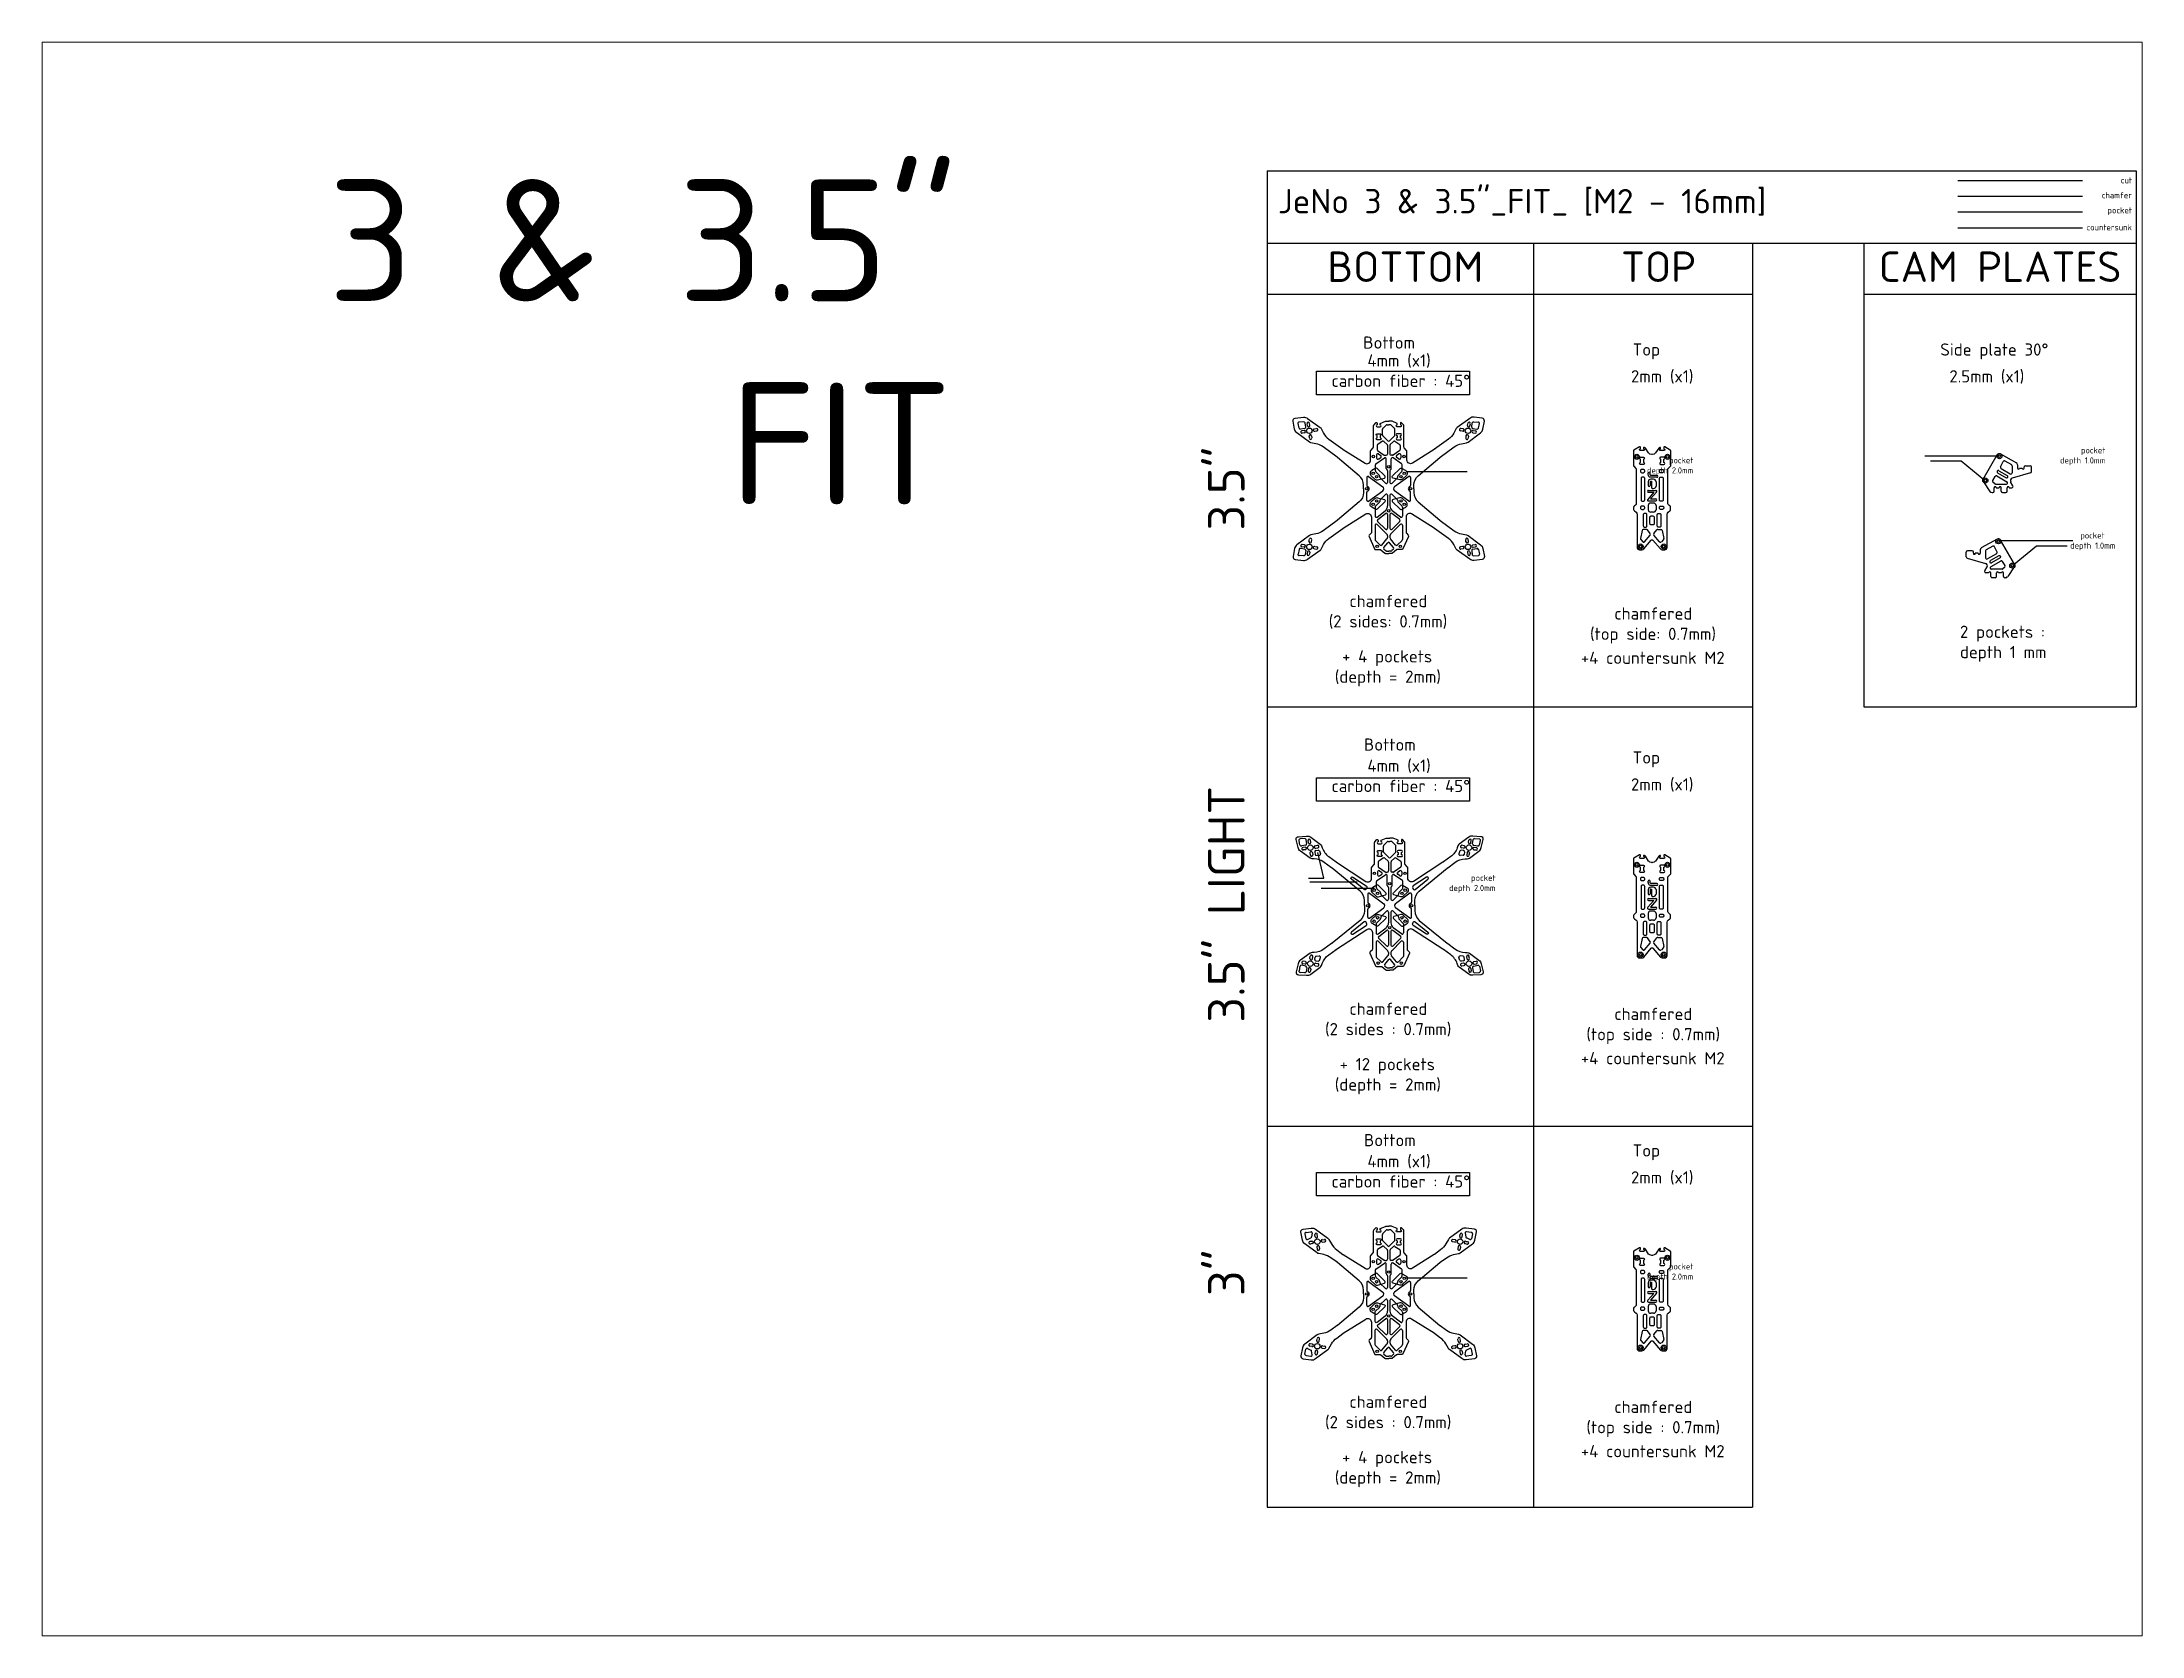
# Paper-space layout 'Présentation2' of a CAD drawing. Header units: millimetres. Extents: x 26 to 231, y 20 to 176.
# The model-space entities are those that its viewports show. They can reach past a viewport. Long polylines and large blocks are cut down to what shows.
import ezdxf

# ---------------------------------------------------------------- set-up
doc = ezdxf.new("R2010")
doc.units = ezdxf.units.MM
doc.linetypes.add('JIS_09_08', pattern=[10.75, 8, -0.55, 0.55, -0.55, 0.55, -0.55])
for name, color, linetype in [('Calque1', 150, 'Continuous'), ('Calque1_chamfered', 40, 'Continuous'), ('Calque1_countersunk', 90, 'Continuous'), ('Calque1_pocket', 10, 'Continuous'), ('Calque2', 251, 'Continuous'), ('countersunk', 90, 'Continuous'), ('pocket', 1, 'Continuous')]:
    doc.layers.add(name, color=color, linetype=linetype)
doc.styles.get("Standard").update_dxf_attribs({"font": 'arial.ttf'})

psp = doc.layouts.new('Présentation2')

msp = doc.modelspace()

# ---------------------------------------------------------------- texts
at = {"linetype": 'JIS_09_08', "attachment_point": 1}
for s, width, insert, char_height in [('\\pi461.93865;{\\fISOCPEUR|b0|i0|c0|p34;3 & 3.5" \\P\\pi791.93865;FIT}', 951.939, (-1233.4, 432.9), 100), ('{\\fISOCPEUR|b0|i0|c0|p34;JeNo 3 & 3.5"_FIT_ [M2 - 16mm]}', 634.201, (8.8, 425.1), 20), ('{\\fISOCPEUR|b0|i0|c0|p34;BOTTOM}', 327.756, (49.3, 373.8), 25), ('{\\fISOCPEUR|b0|i0|c0|p34;TOP}', 327.756, (290.5, 373.8), 25), ('{\\fISOCPEUR|b0|i0|c0|p34;CAM PLATES}', 327.756, (502.2, 373.8), 25), ('{\\fISOCPEUR|b0|i0|c0|p34;Bottom}', 327.756, (78.8, 304), 10), ('{\\fISOCPEUR|b0|i0|c0|p34;Top}', 327.756, (300.1, 298.3), 10), ('{\\fISOCPEUR|b0|i0|c0|p34;Side plate 30°}', 327.756, (552.7, 298.3), 10), ('\\pi138.87807;{\\fISOCPEUR|b0|i0|c0|p34;4mm (x1)\\P\\pi109.37807;carbon fiber : 45°}', 327.756, (-56.6, 289.3), 10), ('{\\fISOCPEUR|b0|i0|c0|p34;2mm (x1)}', 327.756, (298.7, 276.3), 10), ('{\\fISOCPEUR|b0|i0|c0|p34;2.5mm (x1)}', 327.756, (560.2, 276.3), 10), ('{\\fISOCPEUR|b0|i0|c0|p34;Bottom }', 327.756, (79.4, -26), 10), ('\\pi138.87807;{\\fISOCPEUR|b0|i0|c0|p34;4mm (x1)\\P\\pi109.37807;carbon fiber : 45°}', 327.756, (-56.6, -43.3), 10), ('{\\fISOCPEUR|b0|i0|c0|p34;Top}', 327.756, (300.1, -36.6), 10), ('{\\fISOCPEUR|b0|i0|c0|p34;2mm (x1)}', 327.756, (298.7, -58.7), 10), ('{\\fISOCPEUR|b0|i0|c0|p34;Bottom}', 327.756, (79.4, -350.7), 10), ('{\\fISOCPEUR|b0|i0|c0|p34;Top}', 327.756, (300.1, -359.2), 10), ('\\pi138.87807;{\\fISOCPEUR|b0|i0|c0|p34;4mm (x1)\\P\\pi109.37807;carbon fiber : 45°}', 327.756, (-56.6, -368), 10), ('{\\fISOCPEUR|b0|i0|c0|p34;2mm (x1)}', 327.756, (298.7, -381.3), 10)]:
    msp.add_mtext_dynamic_manual_height_columns(s, width=width, gutter_width=12.5, heights=[0], dxfattribs=dict(at, insert=insert, char_height=char_height))
at = {"linetype": 'JIS_09_08', "char_height": 30, "attachment_point": 1, "rotation": 90}
for s, insert in [('{\\fISOCPEUR|b0|i0|c0|p34;3.5"}', (-48.6, 144.7)), ('{\\fISOCPEUR|b0|i0|c0|p34;3.5" LIGHT}', (-48.6, -259.3)), ('{\\fISOCPEUR|b0|i0|c0|p34;3"}', (-48.6, -483.7))]:
    msp.add_mtext_dynamic_manual_height_columns(s, width=327.756, gutter_width=12.5, heights=[0], dxfattribs=dict(at, insert=insert))
at = {"layer": 'Calque1', "insert": (710.1, 434.7), "char_height": 5, "attachment_point": 3}
msp.add_mtext_dynamic_manual_height_columns('{\\fISOCPEUR|b0|i0|c0|p34;cut}', width=327.756, gutter_width=12.5, heights=[0], dxfattribs=at)
at = {"layer": 'Calque1_chamfered'}
for s, insert, char_height, attachment_point in [('{\\fISOCPEUR|b0|i0|c0|p34;chamfer}', (710.1, 422.5), 5, 3), ('\\pi133.87807;{\\fISOCPEUR|b0|i0|c0|p34;chamfered\\P\\pi116.87807;(2 sides: 0.7mm)}', (-66.4, 91.8), 10, 1), ('\\pi133.87807;{\\fISOCPEUR|b0|i0|c0|p34;chamfered\\P\\pi113.87807;(top side: 0.7mm)}', (151.2, 81.6), 10, 1), ('\\pi133.87807;{\\fISOCPEUR|b0|i0|c0|p34;chamfered\\P\\pi113.87807;(2 sides : 0.7mm)}', (-66.4, -242.9), 10, 1), ('\\pi133.87807;{\\fISOCPEUR|b0|i0|c0|p34;chamfered\\P\\pi110.87807;(top side : 0.7mm)}', (151.2, -247.1), 10, 1), ('\\pi133.87807;{\\fISOCPEUR|b0|i0|c0|p34;chamfered\\P\\pi113.87807;(2 sides : 0.7mm)}', (-66.4, -565.5), 10, 1), ('\\pi133.87807;{\\fISOCPEUR|b0|i0|c0|p34;chamfered\\P\\pi110.87807;(top side : 0.7mm)}', (151.2, -569.7), 10, 1)]:
    msp.add_mtext_dynamic_manual_height_columns(s, width=327.756, gutter_width=12.5, heights=[0], dxfattribs=dict(at, insert=insert, char_height=char_height, attachment_point=attachment_point))
at = {"layer": 'Calque1_countersunk', "insert": (710.1, 396.1), "char_height": 5, "attachment_point": 3}
msp.add_mtext_dynamic_manual_height_columns('{\\fISOCPEUR|b0|i0|c0|p34;countersunk}', width=327.756, gutter_width=12.5, heights=[0], dxfattribs=at)
at = {"layer": 'Calque1_pocket', "insert": (710.1, 410.1), "char_height": 5, "attachment_point": 3}
msp.add_mtext_dynamic_manual_height_columns('{\\fISOCPEUR|b0|i0|c0|p34;pocket}', width=327.756, gutter_width=12.5, heights=[0], dxfattribs=at)
at = {"layer": 'countersunk', "char_height": 10, "attachment_point": 1}
for insert in [(151.2, 61.9), (151.2, -266.8), (151.2, -589.4)]:
    msp.add_mtext_dynamic_manual_height_columns('\\pi163.87807;{\\fISOCPEUR|b0|i0|c0|p34;\\P\\pi106.37807;+4 countersunk M2}', width=327.756, gutter_width=12.5, heights=[0], dxfattribs=dict(at, insert=insert))
at = {"layer": 'pocket'}
for s, insert, char_height, attachment_point in [('{\\fISOCPEUR|b0|i0|c0|p34;pocket \\Pdepth 1.0mm }', (688.3, 213.1), 5, 3), ('{\\fISOCPEUR|b0|i0|c0|p34;pocket \\Pdepth 2.0mm }', (350, 204.9), 5, 3), ('\\pi154.37807;{\\fISOCPEUR|b0|i0|c0|p34;pocket \\P\\pi146.12807;depth 1.0mm }', (513.3, 143.2), 5, 1), ('\\pi130.37807;{\\fISOCPEUR|b0|i0|c0|p34;2 pockets :\\Pdepth 1 mm }', (438.5, 66.6), 10, 1), ('\\pi163.87807;{\\fISOCPEUR|b0|i0|c0|p34;\\P\\pi127.87807;+ 4 pockets\\P\\pi121.87807;(depth = 2mm)}', (-66.4, 63.1), 10, 1), ('{\\fISOCPEUR|b0|i0|c0|p34;pocket \\Pdepth 2.0mm }', (187.5, -137.9), 5, 3), ('\\pi163.87807;{\\fISOCPEUR|b0|i0|c0|p34;\\P\\pi125.87807;+ 12 pockets\\P\\pi121.87807;(depth = 2mm)}', (-66.4, -271.7), 10, 1), ('{\\fISOCPEUR|b0|i0|c0|p34;pocket \\Pdepth 2.0mm }', (350, -456.9), 5, 3), ('\\pi163.87807;{\\fISOCPEUR|b0|i0|c0|p34;\\P\\pi127.87807;+ 4 pockets\\P\\pi121.87807;(depth = 2mm)}', (-66.4, -594.3), 10, 1)]:
    msp.add_mtext_dynamic_manual_height_columns(s, width=327.756, gutter_width=12.5, heights=[0], dxfattribs=dict(at, insert=insert, char_height=char_height, attachment_point=attachment_point))

# ---------------------------------------------------------------- linework, layer by layer
for points in [[(40.4, 275.5), (166.2, 275.5), (166.2, 256.2), (40.4, 256.2)], [(40.4, -58.2), (166.2, -58.2), (166.2, -77.5), (40.4, -77.5)], [(40.4, -382.2), (166.2, -382.2), (166.2, -401.5), (40.4, -401.5)]]:
    msp.add_lwpolyline(points, close=True)
at = {"layer": 'Calque1'}
for p, q in [((567.2, 432), (669.5, 432)), ((26.1, 228.7), (25.3, 232.5)), ((30, 234), (26.2, 233.7)), ((30.8, 228.5), (27.3, 228)), ((30.3, 226.9), (28.5, 226.6)), ((30.6, 224.9), (28.8, 224.6)), ((31.6, 229.6), (31.1, 233.2)), ((33, 230.6), (32.7, 232.4)), ((35, 230.9), (34.7, 232.7)), ((38.7, 228.2), (40.5, 228.5)), ((39, 226.2), (40.8, 226.5)), ((94.6, 223.2), (94.6, 227.9)), ((94.9, 228.6), (97.7, 231.3)), ((98.4, 231.6), (99.8, 231.6)), ((101.1, 231.6), (99.8, 231.6)), ((104.6, 228.6), (101.8, 231.3)), ((104.9, 223.2), (104.9, 227.9)), ((160.5, 226.2), (158.7, 226.5)), ((160.8, 228.2), (159, 228.5)), ((164.6, 230.9), (164.8, 232.7)), ((166.5, 230.6), (166.8, 232.4)), ((167.9, 229.6), (168.4, 233.2)), ((168.7, 228.5), (172.3, 228)), ((168.9, 224.9), (170.8, 224.6)), ((169.2, 226.9), (171.1, 226.6)), ((169.5, 234), (173.4, 233.7)), ((173.4, 228.7), (174.3, 232.5)), ((34.3, 222.2), (34.6, 220.4)), ((36.3, 222.5), (36.6, 220.7)), ((90.3, 214.6), (90.3, 211.3)), ((90.7, 210.5), (96.1, 206.7)), ((94.7, 218.1), (90.8, 215.4)), ((91.4, 207.6), (93.2, 206.3)), ((99.1, 218.4), (94.9, 222.5)), ((98.5, 215.4), (95.9, 217.9)), ((98.8, 214.7), (98.8, 207.5)), ((100.5, 218.4), (104.6, 222.5)), ((100.8, 214.7), (100.8, 207.5)), ((101.1, 215.4), (103.6, 217.9)), ((108.8, 210.5), (103.4, 206.7)), ((104.9, 218.1), (108.8, 215.4)), ((108.1, 207.6), (106.4, 206.3)), ((109.2, 214.6), (109.2, 211.3)), ((163.2, 222.5), (163, 220.7)), ((165.2, 222.2), (164.9, 220.4)), ((602.2, 207.6), (615.2, 200.4)), ((88.9, 193.6), (88.9, 198.7)), ((92.1, 190), (89.2, 192.9)), ((89.3, 199.5), (96.2, 204.4)), ((89.8, 206.8), (89.8, 204.3)), ((91.4, 203.4), (93.2, 204.7)), ((96.7, 206.5), (97.8, 206.5)), ((97.8, 195.6), (97.8, 203.6)), ((98.5, 194.5), (98.1, 194.9)), ((98.8, 193.8), (98.8, 184.2)), ((100.8, 193.8), (100.8, 184.2)), ((101.1, 194.5), (101.5, 194.9)), ((102.8, 206.5), (101.8, 206.5)), ((101.8, 195.6), (101.8, 203.6)), ((110.2, 199.5), (103.3, 204.4)), ((108.1, 203.4), (106.4, 204.7)), ((107.5, 190), (110.4, 192.9)), ((109.7, 206.8), (109.7, 204.3)), ((110.7, 193.6), (110.7, 198.7)), ((588, 186.9), (599.5, 206.8)), ((599.8, 192.1), (606.7, 188.1)), ((600.8, 193.8), (607.7, 189.8)), ((602.3, 196.9), (604.4, 201.3)), ((602.7, 195.6), (610.2, 191.3)), ((605.8, 201.8), (611.2, 198.8)), ((611.7, 197.9), (611.7, 192.1)), ((626.9, 192), (611.7, 187.6)), ((616.2, 198.6), (616.2, 195.9)), ((617.8, 195.9), (620.1, 195.9)), ((621.7, 195.9), (621.7, 196.9)), ((622.7, 197.9), (626.6, 197.9)), ((627.6, 193), (627.6, 196.9)), ((81.7, 188.3), (81.7, 181.8)), ((81.7, 169.6), (81.7, 176.1)), ((83.3, 189.1), (95, 180.6)), ((83.3, 168.8), (95, 177.3)), ((92.4, 188.6), (92.4, 189.3)), ((97.1, 183.5), (92.7, 187.9)), ((97.1, 174.4), (92.7, 170)), ((98.8, 173.7), (98.8, 164.9)), ((100.8, 173.7), (100.8, 164.9)), ((102.5, 183.5), (106.9, 187.9)), ((102.5, 174.4), (106.9, 170)), ((116.2, 189.1), (104.5, 180.6)), ((116.2, 168.8), (104.5, 177.3)), ((107.2, 188.6), (107.2, 189.3)), ((117.8, 188.3), (117.8, 181.8)), ((117.8, 169.6), (117.8, 176.1)), ((312.9, 184.8), (312.9, 181.6)), ((312.9, 181.6), (312.9, 181.6)), ((313.1, 177.7), (319.1, 177.7)), ((314.5, 184.8), (314.5, 181.6)), ((319.8, 176.3), (314.8, 170.6)), ((317.3, 186.8), (314.9, 186.8)), ((319.3, 184.8), (319.3, 181.2)), ((588.1, 184.7), (593.5, 176.8)), ((595.2, 175.9), (596, 175.9)), ((595.8, 185.8), (597.7, 189.2)), ((595.9, 184.6), (597.5, 183.2)), ((597, 176.9), (597, 179.9)), ((598.2, 182.9), (607, 182.9)), ((598.6, 179.9), (601.1, 179.9)), ((599.1, 189.6), (607.5, 184.8)), ((602.7, 176.9), (602.7, 179.9)), ((603.7, 175.9), (606.6, 175.9)), ((607.6, 176.9), (607.6, 179.9)), ((609.2, 179.9), (611.5, 179.9)), ((612.4, 181.4), (610.5, 184.7)), ((88.6, 164), (88.6, 156.6)), ((92.1, 167.9), (88.8, 164.7)), ((90.2, 155.8), (96.8, 160.9)), ((90.8, 153.7), (97.2, 158.6)), ((92.4, 169.3), (92.4, 168.6)), ((98.8, 157.9), (98.8, 146.6)), ((100.8, 157.9), (100.8, 146.6)), ((108.8, 153.7), (102.4, 158.6)), ((109.4, 155.8), (102.7, 160.9)), ((107.2, 169.3), (107.2, 168.6)), ((107.5, 167.9), (110.7, 164.7)), ((111, 164), (111, 156.6)), ((312.9, 165.2), (312.9, 161.8)), ((314.8, 170.6), (319.1, 170.6)), ((317.3, 167.2), (314.9, 167.2)), ((317.3, 159.8), (314.9, 159.8)), ((319.3, 165.2), (319.3, 161.8)), ((88.6, 149), (88.6, 137.3)), ((98.2, 141.8), (90.3, 149.7)), ((97.1, 145.9), (90.7, 152.2)), ((98.8, 140.4), (98.8, 139.1)), ((100.8, 140.4), (100.8, 139.1)), ((101.3, 141.8), (109.3, 149.7)), ((102.5, 145.9), (108.8, 152.2)), ((111, 149), (111, 137.3)), ((307.9, 144.8), (306.5, 138.2)), ((311.4, 145.6), (308.8, 145.6)), ((309.9, 135.5), (314.5, 140.9)), ((314.6, 142.2), (312.2, 145.2)), ((317.6, 142.2), (319.9, 145.2)), ((322.2, 135.5), (317.6, 140.9)), ((320.7, 145.6), (323.3, 145.6)), ((324.3, 144.8), (325.7, 138.2)), ((26.1, 129.2), (25.3, 125.4)), ((30, 123.9), (26.2, 124.2)), ((30.8, 129.4), (27.3, 130)), ((30.3, 131), (28.5, 131.3)), ((30.6, 133), (28.8, 133.3)), ((31.6, 128.3), (31.1, 124.7)), ((33, 127.3), (32.7, 125.5)), ((34.3, 135.7), (34.6, 137.5)), ((35, 127), (34.7, 125.2)), ((36.3, 135.4), (36.6, 137.2)), ((38.7, 129.7), (40.5, 129.4)), ((39, 131.7), (40.8, 131.4)), ((92.7, 132.8), (88.8, 136.6)), ((94.2, 132.8), (98.3, 137.8)), ((95.7, 130.8), (99, 134.7)), ((95.9, 129.4), (97.3, 128.2)), ((98, 127.9), (99.8, 127.9)), ((101.6, 127.9), (99.8, 127.9)), ((103.8, 130.8), (100.5, 134.7)), ((105.4, 132.8), (101.2, 137.8)), ((103.7, 129.4), (102.2, 128.2)), ((106.8, 132.8), (110.7, 136.6)), ((160.5, 131.7), (158.7, 131.4)), ((160.8, 129.7), (159, 129.4)), ((163.2, 135.4), (163, 137.2)), ((164.6, 127), (164.8, 125.2)), ((165.2, 135.7), (164.9, 137.5)), ((166.5, 127.3), (166.8, 125.5)), ((167.9, 128.3), (168.4, 124.7)), ((168.7, 129.4), (172.3, 130)), ((168.9, 133), (170.8, 133.3)), ((169.2, 131), (171.1, 131.3)), ((169.5, 123.9), (173.4, 124.2)), ((173.4, 129.2), (174.3, 125.4)), ((306.7, 137.4), (308.4, 135.5)), ((325.4, 137.4), (323.7, 135.5)), ((574, 123.1), (574, 127)), ((574.8, 122.1), (589.9, 117.7)), ((578.9, 128), (575, 128)), ((579.9, 126), (579.9, 127)), ((583.8, 126), (581.5, 126)), ((585.4, 128.8), (585.4, 126)), ((599.4, 137.7), (586.4, 130.5)), ((589.9, 128), (589.9, 122.3)), ((595.9, 131.9), (590.4, 128.9)), ((598.9, 125.7), (591.4, 121.4)), ((600.9, 124), (593.9, 120)), ((601.9, 122.3), (594.9, 118.3)), ((599.3, 127), (597.3, 131.4)), ((613.6, 117), (602.1, 136.9)), ((589.2, 111.5), (591.1, 114.8)), ((592.5, 110), (590.1, 110)), ((602.5, 119.7), (594.1, 114.9)), ((594.1, 107), (594.1, 110)), ((603.5, 113), (594.6, 113)), ((597.9, 106), (595.1, 106)), ((598.9, 107), (598.9, 110)), ((603, 110), (600.5, 110)), ((605.9, 115.9), (603.9, 119.4)), ((605.7, 114.7), (604.1, 113.3)), ((604.6, 107), (604.6, 110)), ((606.4, 106), (605.6, 106)), ((613.5, 114.9), (608.1, 106.9)), ((26.9, -113.5), (26.1, -109.7)), ((30.8, -108.2), (27, -108.5)), ((31.6, -113.7), (28.1, -114.2)), ((31.1, -115.3), (29.3, -115.6)), ((31.4, -117.3), (29.6, -117.5)), ((32.4, -112.6), (31.9, -109)), ((33.8, -111.6), (33.5, -109.8)), ((35.1, -120), (35.4, -121.8)), ((35.8, -111.3), (35.5, -109.4)), ((37.1, -119.7), (37.4, -121.5)), ((39.5, -114), (41.3, -113.7)), ((39.8, -116), (41.6, -115.7)), ((95.4, -119), (95.4, -114.3)), ((95.7, -113.6), (98.5, -110.9)), ((99.9, -123.8), (95.7, -119.7)), ((99.2, -110.6), (100.6, -110.6)), ((101.9, -110.6), (100.6, -110.6)), ((101.3, -123.8), (105.4, -119.7)), ((105.4, -113.6), (102.6, -110.9)), ((105.7, -119), (105.7, -114.3)), ((161.3, -116), (159.5, -115.7)), ((161.6, -114), (159.8, -113.7)), ((164.1, -119.7), (163.8, -121.5)), ((165.4, -111.3), (165.6, -109.4)), ((166, -120), (165.7, -121.8)), ((167.3, -111.6), (167.6, -109.8)), ((168.7, -112.6), (169.2, -109)), ((169.5, -113.7), (173.1, -114.2)), ((169.7, -117.3), (171.6, -117.5)), ((170, -115.3), (171.9, -115.6)), ((170.3, -108.2), (174.2, -108.5)), ((174.2, -113.5), (175.1, -109.7)), ((90.1, -142.7), (97, -137.8)), ((90.6, -135.4), (90.6, -137.9)), ((91.1, -127.6), (91.1, -130.9)), ((91.5, -131.7), (96.9, -135.5)), ((95.5, -124.1), (91.6, -126.8)), ((92.2, -134.6), (94, -135.9)), ((92.2, -138.8), (94, -137.5)), ((99.3, -126.8), (96.7, -124.2)), ((97.5, -135.7), (98.6, -135.7)), ((99.6, -127.5), (99.6, -134.7)), ((101.6, -127.5), (101.6, -134.7)), ((101.9, -126.8), (104.4, -124.2)), ((103.7, -135.7), (102.6, -135.7)), ((111, -142.7), (104.1, -137.8)), ((109.6, -131.7), (104.2, -135.5)), ((105.7, -124.1), (109.6, -126.8)), ((108.9, -134.6), (107.2, -135.9)), ((108.9, -138.8), (107.2, -137.5)), ((110, -127.6), (110, -130.9)), ((110.5, -135.4), (110.5, -137.9)), ((82.5, -153.9), (82.5, -160.4)), ((84.1, -153.1), (95.8, -161.6)), ((89.7, -148.6), (89.7, -143.5)), ((92.9, -152.2), (90, -149.3)), ((93.2, -153.6), (93.2, -152.9)), ((97.9, -158.7), (93.5, -154.3)), ((98.6, -146.6), (98.6, -138.6)), ((99.3, -147.7), (98.9, -147.3)), ((99.6, -148.4), (99.6, -157.9)), ((101.6, -148.4), (101.6, -157.9)), ((101.9, -147.7), (102.3, -147.3)), ((102.6, -146.6), (102.6, -138.6)), ((103.3, -158.7), (107.7, -154.3)), ((117, -153.1), (105.3, -161.6)), ((108, -153.6), (108, -152.9)), ((108.3, -152.2), (111.2, -149.3)), ((111.5, -148.6), (111.5, -143.5)), ((118.6, -153.9), (118.6, -160.4)), ((312.9, -150.1), (312.9, -153.4)), ((312.9, -153.4), (312.9, -153.4)), ((314.5, -150.1), (314.5, -153.4)), ((317.3, -148.1), (314.9, -148.1)), ((319.3, -150.1), (319.3, -153.7)), ((82.5, -172.6), (82.5, -166.1)), ((84.1, -173.4), (95.8, -164.9)), ((97.9, -167.8), (93.5, -172.2)), ((99.6, -168.5), (99.6, -177.3)), ((101.6, -168.5), (101.6, -177.3)), ((103.3, -167.8), (107.7, -172.2)), ((117, -173.4), (105.3, -164.9)), ((118.6, -172.6), (118.6, -166.1)), ((312.9, -169.7), (312.9, -173.2)), ((313.1, -157.3), (319.1, -157.3)), ((319.8, -158.6), (314.8, -164.4)), ((314.8, -164.4), (319.1, -164.4)), ((317.3, -167.7), (314.9, -167.7)), ((319.3, -169.7), (319.3, -173.2)), ((89.4, -178.2), (89.4, -185.6)), ((92.9, -174.3), (89.7, -177.5)), ((91, -186.4), (97.6, -181.3)), ((91.6, -188.5), (98, -183.5)), ((93.2, -172.9), (93.2, -173.6)), ((99.6, -184.3), (99.6, -195.6)), ((101.6, -184.3), (101.6, -195.6)), ((109.6, -188.5), (103.2, -183.5)), ((110.2, -186.4), (103.5, -181.3)), ((108, -172.9), (108, -173.6)), ((108.3, -174.3), (111.5, -177.5)), ((111.8, -178.2), (111.8, -185.6)), ((311.4, -189.3), (308.8, -189.3)), ((317.3, -175.2), (314.9, -175.2)), ((320.7, -189.3), (323.3, -189.3)), ((35.1, -206.5), (35.4, -204.7)), ((37.1, -206.8), (37.4, -205)), ((89.4, -193.2), (89.4, -204.9)), ((93.5, -209.4), (89.6, -205.6)), ((99, -200.4), (91.1, -192.5)), ((97.9, -196.3), (91.5, -190)), ((95, -209.4), (99.1, -204.4)), ((99.6, -201.8), (99.6, -203.1)), ((101.6, -201.8), (101.6, -203.1)), ((106.2, -209.4), (102, -204.4)), ((102.2, -200.4), (110.1, -192.5)), ((103.3, -196.3), (109.7, -190)), ((107.7, -209.4), (111.5, -205.6)), ((111.8, -193.2), (111.8, -204.9)), ((164.1, -206.8), (163.8, -205)), ((166, -206.5), (165.7, -204.7)), ((307.9, -190.1), (306.5, -196.7)), ((306.7, -197.6), (308.4, -199.5)), ((309.9, -199.4), (314.5, -194.1)), ((314.6, -192.8), (312.2, -189.7)), ((317.6, -192.8), (319.9, -189.7)), ((322.2, -199.4), (317.6, -194.1)), ((325.4, -197.6), (323.7, -199.5)), ((324.3, -190.1), (325.7, -196.7)), ((26.9, -213), (26.1, -216.8)), ((30.8, -218.3), (27, -218)), ((31.6, -212.8), (28.1, -212.2)), ((31.1, -211.2), (29.3, -210.9)), ((31.4, -209.2), (29.6, -208.9)), ((32.4, -213.9), (31.9, -217.5)), ((33.8, -214.9), (33.5, -216.7)), ((35.8, -215.2), (35.5, -217)), ((39.5, -212.5), (41.3, -212.8)), ((39.8, -210.5), (41.6, -210.8)), ((96.5, -211.4), (99.8, -207.5)), ((96.7, -212.8), (98.1, -214)), ((98.8, -214.2), (100.6, -214.2)), ((102.4, -214.2), (100.6, -214.2)), ((104.6, -211.4), (101.3, -207.5)), ((104.5, -212.8), (103, -214)), ((161.3, -210.5), (159.5, -210.8)), ((161.6, -212.5), (159.8, -212.8)), ((165.4, -215.2), (165.6, -217)), ((167.3, -214.9), (167.6, -216.7)), ((168.7, -213.9), (169.2, -217.5)), ((169.5, -212.8), (173.1, -212.2)), ((169.7, -209.2), (171.6, -208.9)), ((170, -211.2), (171.9, -210.9)), ((170.3, -218.3), (174.2, -218)), ((174.2, -213), (175.1, -216.8)), ((31.9, -431.5), (35.9, -431)), ((94.9, -432.4), (97.7, -429.6)), ((98.4, -429.4), (99.8, -429.4)), ((101.1, -429.4), (99.8, -429.4)), ((104.6, -432.4), (101.8, -429.6)), ((167.6, -431.5), (163.7, -431)), ((31, -432.6), (31.7, -436.6)), ((33.2, -437.3), (35.9, -435.9)), ((36.7, -438.8), (34.9, -439)), ((37, -440.7), (35.2, -441)), ((37, -432.1), (36.5, -435.1)), ((39.4, -435), (39.2, -433.2)), ((40.8, -443.4), (41, -445.3)), ((41.4, -434.7), (41.1, -432.9)), ((42.7, -443.1), (43, -445)), ((45.1, -437.5), (47, -437.2)), ((45.4, -439.4), (47.3, -439.1)), ((90.3, -446.4), (90.3, -449.6)), ((94.7, -442.9), (90.7, -445.5)), ((94.6, -437.7), (94.6, -433.1)), ((99, -442.6), (94.9, -438.4)), ((98.5, -445.5), (95.9, -443)), ((98.8, -446.2), (98.8, -453.4)), ((100.5, -442.6), (104.6, -438.4)), ((100.8, -446.2), (100.8, -453.4)), ((101, -445.5), (103.6, -443)), ((104.8, -442.9), (108.8, -445.5)), ((104.9, -437.7), (104.9, -433.1)), ((109.2, -446.4), (109.2, -449.6)), ((154.1, -439.4), (152.2, -439.1)), ((154.4, -437.5), (152.5, -437.2)), ((156.8, -443.1), (156.5, -445)), ((158.1, -434.7), (158.4, -432.9)), ((158.8, -443.4), (158.5, -445.3)), ((160.1, -435), (160.3, -433.2)), ((162.5, -432.1), (163.1, -435.1)), ((162.5, -440.7), (164.3, -441)), ((162.8, -438.8), (164.6, -439)), ((166.3, -437.3), (163.6, -435.9)), ((168.5, -432.6), (167.8, -436.6)), ((88.9, -467.3), (88.9, -462.3)), ((89.3, -461.5), (96.2, -456.6)), ((89.8, -454.2), (89.8, -456.7)), ((90.7, -450.4), (96.1, -454.2)), ((91.4, -453.4), (93.2, -454.6)), ((91.4, -457.5), (93.2, -456.2)), ((96.7, -454.4), (97.8, -454.4)), ((97.8, -465.3), (97.8, -457.4)), ((102.8, -454.4), (101.8, -454.4)), ((101.8, -465.3), (101.8, -457.4)), ((110.2, -461.5), (103.3, -456.6)), ((108.8, -450.4), (103.4, -454.2)), ((108.1, -453.4), (106.4, -454.6)), ((108.1, -457.5), (106.4, -456.2)), ((109.7, -454.2), (109.7, -456.7)), ((110.7, -467.3), (110.7, -462.3)), ((81.7, -472.6), (81.7, -479.2)), ((83.3, -471.8), (95, -480.4)), ((92.1, -470.9), (89.2, -468.1)), ((92.4, -472.3), (92.4, -471.7)), ((97.1, -477.4), (92.6, -473)), ((98.5, -466.5), (98, -466.1)), ((98.8, -467.2), (98.8, -476.7)), ((100.8, -467.2), (100.8, -476.7)), ((101, -466.5), (101.5, -466.1)), ((102.5, -477.4), (106.9, -473)), ((116.2, -471.8), (104.5, -480.4)), ((107.2, -472.3), (107.2, -471.7)), ((107.5, -470.9), (110.4, -468.1)), ((117.8, -472.6), (117.8, -479.2)), ((312.9, -472.7), (312.9, -476)), ((312.9, -476), (312.9, -476)), ((313.1, -479.9), (319.1, -479.9)), ((314.5, -472.7), (314.5, -476)), ((319.8, -481.2), (314.8, -487)), ((317.3, -470.7), (314.9, -470.7)), ((319.3, -472.7), (319.3, -476.3)), ((81.7, -491.3), (81.7, -484.8)), ((83.3, -492.1), (95, -483.6)), ((88.5, -496.9), (88.5, -504.4)), ((92.1, -493), (88.8, -496.2)), ((90.2, -505.1), (96.8, -500)), ((92.4, -491.7), (92.4, -492.3)), ((97.1, -486.6), (92.6, -491)), ((98.8, -487.3), (98.8, -496.1)), ((100.8, -487.3), (100.8, -496.1)), ((102.5, -486.6), (106.9, -491)), ((109.4, -505.1), (102.7, -500)), ((116.2, -492.1), (104.5, -483.6)), ((107.2, -491.7), (107.2, -492.3)), ((107.5, -493), (110.7, -496.2)), ((111, -496.9), (111, -504.4)), ((117.8, -491.3), (117.8, -484.8)), ((312.9, -492.3), (312.9, -495.8)), ((314.8, -487), (319.1, -487)), ((317.3, -490.3), (314.9, -490.3)), ((317.3, -497.8), (314.9, -497.8)), ((319.3, -492.3), (319.3, -495.8)), ((88.5, -511.9), (88.5, -523.6)), ((98.2, -519.2), (90.3, -511.2)), ((97, -515.1), (90.7, -508.7)), ((90.8, -507.2), (97.1, -502.3)), ((98.8, -503.1), (98.8, -514.4)), ((100.8, -503.1), (100.8, -514.4)), ((101.3, -519.2), (109.3, -511.2)), ((108.7, -507.2), (102.4, -502.3)), ((102.5, -515.1), (108.8, -508.7)), ((111, -511.9), (111, -523.6)), ((307.9, -512.7), (306.5, -519.3)), ((311.4, -511.9), (308.8, -511.9)), ((309.9, -522), (314.5, -516.6)), ((314.6, -515.4), (312.2, -512.3)), ((317.6, -515.4), (319.9, -512.3)), ((322.2, -522), (317.6, -516.6)), ((320.7, -511.9), (323.3, -511.9)), ((324.3, -512.7), (325.7, -519.3)), ((31, -531.3), (31.7, -527.4)), ((31.9, -532.5), (35.9, -533)), ((33.2, -526.7), (35.9, -528.1)), ((36.7, -525.2), (34.9, -524.9)), ((37, -523.2), (35.2, -523)), ((37, -531.9), (36.5, -528.8)), ((39.4, -528.9), (39.2, -530.8)), ((40.8, -520.5), (41, -518.7)), ((41.4, -529.2), (41.1, -531.1)), ((42.7, -520.8), (43, -519)), ((45.1, -526.5), (47, -526.8)), ((45.4, -524.5), (47.3, -524.8)), ((92.7, -528.2), (88.8, -524.3)), ((94.1, -528.1), (98.3, -523.1)), ((95.7, -530.1), (99, -526.2)), ((95.8, -531.5), (97.3, -532.8)), ((98, -533), (99.8, -533)), ((98.8, -520.6), (98.8, -521.9)), ((101.6, -533), (99.8, -533)), ((103.8, -530.1), (100.5, -526.2)), ((100.8, -520.6), (100.8, -521.9)), ((105.4, -528.1), (101.2, -523.1)), ((103.7, -531.5), (102.2, -532.8)), ((106.8, -528.2), (110.7, -524.3)), ((154.1, -524.5), (152.2, -524.8)), ((154.4, -526.5), (152.5, -526.8)), ((156.8, -520.8), (156.5, -519)), ((158.1, -529.2), (158.4, -531.1)), ((158.8, -520.5), (158.5, -518.7)), ((160.1, -528.9), (160.3, -530.8)), ((162.5, -523.2), (164.3, -523)), ((162.5, -531.9), (163.1, -528.8)), ((162.8, -525.2), (164.6, -524.9)), ((166.3, -526.7), (163.6, -528.1)), ((167.6, -532.5), (163.7, -533)), ((168.5, -531.3), (167.8, -527.4)), ((306.7, -520.2), (308.4, -522.1)), ((325.4, -520.2), (323.7, -522.1))]:
    msp.add_line(p, q, dxfattribs=at)
for points in [[(79.1, 179), (79.1, 182.1, 0.221063), (75.5, 189.7), (57.7, 204.7, 0.017307), (57.4, 205), (45.9, 213.4, 0.109594), (39.9, 216), (35.8, 216.8, -0.109594), (34.6, 217.3), (24.4, 224.8, -0.19144), (22.5, 227.9), (21.2, 234.6, -0.431181), (22.9, 236.9), (29.7, 237.8, -0.19144), (33.2, 236.8), (43.4, 229.4, -0.109594), (44.3, 228.4), (46.3, 224.7, 0.109594), (50.6, 219.8), (62.1, 211.4, 0.017358), (62.4, 211.2), (80.3, 200, 0.590187), (84.9, 202.5), (84.9, 209.8, -0.183902), (85.1, 210.5), (87.1, 212.7, 0.183902), (87.4, 213.4), (87.4, 230.8, -0.198912), (87.7, 231.5), (89.3, 233.2, -0.668179), (90.2, 232.8), (90.2, 231.4, 1), (90.2, 229.8), (92.8, 229.8, 1), (92.8, 231.4), (92.8, 232.7), (97, 234.4, -0.092844), (97.7, 234.5), (99.8, 234.5)], [(120.4, 179), (120.4, 182.1, -0.221063), (124, 189.7), (141.8, 204.7, -0.017307), (142.1, 205), (153.6, 213.4, -0.109594), (159.6, 216), (163.7, 216.8, 0.109594), (164.9, 217.3), (175.1, 224.8, 0.19144), (177.1, 227.9), (178.3, 234.6, 0.431181), (176.6, 236.9), (169.9, 237.8, 0.19144), (166.3, 236.8), (156.1, 229.4, 0.109594), (155.2, 228.4), (153.2, 224.7, -0.109594), (148.9, 219.8), (137.4, 211.4, -0.017358), (137.1, 211.2), (119.3, 200, -0.590187), (114.7, 202.5), (114.7, 209.8, 0.183902), (114.4, 210.5), (112.4, 212.7, -0.183902), (112.2, 213.4), (112.2, 230.8, 0.198912), (111.9, 231.5), (110.2, 233.2, 0.668179), (109.4, 232.8), (109.4, 231.4, -1), (109.4, 229.8), (106.8, 229.8, -1), (106.8, 231.4), (106.8, 232.7), (102.5, 234.4, 0.092844), (101.8, 234.5), (99.8, 234.5)], [(320, 188.4), (314.8, 188.4, -0.245066), (313.4, 189.1, -0.113399), (313, 190, -0.037158), (312.9, 191.8, -0.049183)], [(320, 190), (314.8, 190, -0.245066), (314.7, 190.1, -0.113399), (314.6, 190.3, -0.037158), (314.5, 191.8)], [(79.1, 179), (79.1, 175.8, -0.221063), (75.5, 168.2), (57.7, 153.2, -0.017307), (57.4, 152.9), (45.9, 144.5, -0.109594), (39.9, 141.9), (35.8, 141.1, 0.109594), (34.6, 140.6), (24.4, 133.1, 0.19144), (22.5, 130), (21.2, 123.3, 0.431181), (22.9, 121), (29.7, 120.1, 0.19144), (33.2, 121.1), (43.4, 128.5, 0.109594), (44.3, 129.5), (46.3, 133.2, -0.109594), (50.6, 138.1), (62.1, 146.5, -0.017358), (62.4, 146.7), (81, 158.3, -0.590187), (85.6, 155.8), (85.6, 143.2, -0.198912), (85.3, 142.5), (83.8, 141, 0.309066), (83.6, 139.9), (88, 129.7, 0.297645), (88.9, 129.1), (92.7, 129.1, -0.175895), (93.3, 128.9), (96.6, 126.2, 0.175895), (97.2, 125.9), (99.8, 125.9)], [(120.4, 179), (120.4, 175.8, 0.221063), (124, 168.2), (141.8, 153.2, 0.017307), (142.1, 152.9), (153.6, 144.5, 0.109594), (159.6, 141.9), (163.7, 141.1, -0.109594), (164.9, 140.6), (175.1, 133.1, -0.19144), (177.1, 130), (178.3, 123.3, -0.431181), (176.6, 121), (169.9, 120.1, -0.19144), (166.3, 121.1), (156.1, 128.5, -0.109594), (155.2, 129.5), (153.2, 133.2, 0.109594), (148.9, 138.1), (137.4, 146.5, 0.017358), (137.1, 146.7), (118.6, 158.3, 0.590187), (114, 155.8), (114, 143.2, 0.198912), (114.3, 142.5), (115.8, 141, -0.309066), (116, 139.9), (111.5, 129.7, -0.297645), (110.6, 129.1), (106.8, 129.1, 0.175895), (106.2, 128.9), (102.9, 126.2, -0.175895), (102.3, 125.9), (99.8, 125.9)], [(313.1, 176.1), (317.4, 176.1), (312.5, 170.3, 0.640968), (313.1, 169), (319.1, 169)], [(314.9, 185.2), (315.7, 185.2), (315.7, 180, 0.414214), (316.5, 179.2), (317.3, 179.2)], [(79.9, -163.2), (79.9, -158.9, 0.224989), (76.2, -151.2), (53.3, -132.4, 0.013566), (52.9, -132.1), (46.9, -127.7, 0.150867), (38.5, -124.8), (36.9, -124.8, -0.150867), (35.2, -124.2), (27.3, -118.4, -0.17925), (25.4, -115.6), (23.8, -109, -0.459426), (25.6, -106.6), (32.3, -106.1, -0.17925), (35.7, -107), (43.5, -112.8, -0.150867), (44.6, -114.2), (45.2, -115.8, 0.150867), (50.5, -122.9), (56.5, -127.3, 0.013816), (56.9, -127.6), (81, -143.3, 0.594971), (85.7, -140.7), (85.7, -132.4, -0.183902), (85.9, -131.7), (87.9, -129.5, 0.183902), (88.2, -128.8), (88.2, -111.4, -0.198912), (88.5, -110.7), (90.1, -109, -0.668179), (91, -109.4), (91, -110.8, 1), (91, -112.4), (93.6, -112.4, 1), (93.6, -110.8), (93.6, -109.4), (97.8, -107.8, -0.092844), (98.6, -107.7), (100.6, -107.7)], [(121.3, -163.2), (121.3, -158.9, -0.224989), (124.9, -151.2), (147.8, -132.4, -0.013566), (148.2, -132.1), (154.2, -127.7, -0.150867), (162.6, -124.8), (164.3, -124.8, 0.150867), (166, -124.2), (173.8, -118.4, 0.17925), (175.8, -115.6), (177.3, -109, 0.459426), (175.5, -106.6), (168.8, -106.1, 0.17925), (165.5, -107), (157.6, -112.8, 0.150867), (156.5, -114.2), (156, -115.8, -0.150867), (150.7, -122.9), (144.7, -127.3, -0.013816), (144.2, -127.6), (120.1, -143.3, -0.594971), (115.5, -140.7), (115.5, -132.4, 0.183902), (115.2, -131.7), (113.2, -129.5, -0.183902), (113, -128.8), (113, -111.4, 0.198912), (112.7, -110.7), (111, -109, 0.668179), (110.2, -109.4), (110.2, -110.8, -1), (110.2, -112.4), (107.6, -112.4, -1), (107.6, -110.8), (107.6, -109.4), (103.3, -107.8, 0.092844), (102.6, -107.7), (100.6, -107.7)], [(320, -146.6), (314.8, -146.6, -0.245066), (313.4, -145.8, -0.113399), (313, -144.9, -0.037158), (312.9, -143.1, -0.049183)], [(320, -145), (314.8, -145, -0.245066), (314.7, -144.9, -0.113399), (314.6, -144.7, -0.037158), (314.5, -143.1)], [(314.9, -149.7), (315.7, -149.7), (315.7, -154.9, 0.414214), (316.5, -155.7), (317.3, -155.7)], [(79.9, -163.2), (79.9, -167.6, -0.224989), (76.2, -175.3), (53.3, -194, -0.013566), (52.9, -194.4), (46.9, -198.8, -0.150867), (38.5, -201.6), (36.9, -201.7, 0.150867), (35.2, -202.3), (27.3, -208, 0.17925), (25.4, -210.9), (23.8, -217.5, 0.459426), (25.6, -219.9), (32.3, -220.4, 0.17925), (35.7, -219.5), (43.5, -213.7, 0.150867), (44.6, -212.3), (45.2, -210.7, -0.150867), (50.5, -203.6), (56.5, -199.2, -0.013816), (56.9, -198.9), (81.7, -182.8, -0.594971), (86.4, -185.3), (86.4, -199, -0.198912), (86.1, -199.7), (84.6, -201.2, 0.309066), (84.4, -202.3), (88.8, -212.5, 0.297645), (89.7, -213.1), (93.5, -213.1, -0.175895), (94.2, -213.3), (97.4, -216, 0.175895), (98, -216.2), (100.6, -216.2)], [(121.3, -163.2), (121.3, -167.6, 0.224989), (124.9, -175.3), (147.8, -194, 0.013566), (148.2, -194.4), (154.2, -198.8, 0.150867), (162.6, -201.6), (164.3, -201.7, -0.150867), (166, -202.3), (173.8, -208, -0.17925), (175.8, -210.9), (177.3, -217.5, -0.459426), (175.5, -219.9), (168.8, -220.4, -0.17925), (165.5, -219.5), (157.6, -213.7, -0.150867), (156.5, -212.3), (156, -210.7, 0.150867), (150.7, -203.6), (144.7, -199.2, 0.013816), (144.2, -198.9), (119.4, -182.8, 0.594971), (114.8, -185.3), (114.8, -199, 0.198912), (115.1, -199.7), (116.6, -201.2, -0.309066), (116.8, -202.3), (112.3, -212.5, -0.297645), (111.4, -213.1), (107.6, -213.1, 0.175895), (107, -213.3), (103.7, -216, -0.175895), (103.1, -216.2), (100.6, -216.2)], [(313.1, -158.9), (317.4, -158.9), (312.5, -164.6, 0.640968), (313.1, -166), (319.1, -166)], [(79.1, -482), (79.1, -478.9, 0.221063), (75.5, -471.2), (57.7, -456.2, 0.017307), (57.4, -456), (52.3, -452.3, 0.109594), (46.4, -449.7), (42.3, -448.9, -0.109594), (41.1, -448.3), (30.9, -440.9, -0.19144), (28.9, -437.7), (27.7, -431.1, -0.431181), (29.4, -428.7), (36.1, -427.9, -0.19144), (39.7, -428.8), (49.9, -436.3, -0.109594), (50.7, -437.3), (52.8, -440.9, 0.109594), (57.1, -445.8), (62.1, -449.5, 0.017358), (62.4, -449.7), (80.3, -460.9, 0.590187), (84.9, -458.4), (84.9, -451.1, -0.183902), (85.1, -450.5), (87.1, -448.2, 0.183902), (87.4, -447.6), (87.4, -430.1, -0.198912), (87.6, -429.4), (89.3, -427.7, -0.668179), (90.2, -428.1), (90.2, -429.5, 1), (90.2, -431.1), (92.8, -431.1, 1), (92.8, -429.5), (92.8, -428.2), (97, -426.5, -0.092844), (97.7, -426.4), (99.8, -426.4)], [(120.4, -482), (120.4, -478.9, -0.221063), (124, -471.2), (141.8, -456.2, -0.017307), (142.1, -456), (147.2, -452.3, -0.109594), (153.1, -449.7), (157.2, -448.9, 0.109594), (158.4, -448.3), (168.6, -440.9, 0.19144), (170.6, -437.7), (171.8, -431.1, 0.431181), (170.1, -428.7), (163.4, -427.9, 0.19144), (159.8, -428.8), (149.6, -436.3, 0.109594), (148.8, -437.3), (146.7, -440.9, -0.109594), (142.4, -445.8), (137.4, -449.5, -0.017358), (137.1, -449.7), (119.3, -460.9, -0.590187), (114.7, -458.4), (114.7, -451.1, 0.183902), (114.4, -450.5), (112.4, -448.2, -0.183902), (112.2, -447.6), (112.2, -430.1, 0.198912), (111.9, -429.4), (110.2, -427.7, 0.668179), (109.4, -428.1), (109.4, -429.5, -1), (109.4, -431.1), (106.8, -431.1, -1), (106.8, -429.5), (106.8, -428.2), (102.5, -426.5, 0.092844), (101.8, -426.4), (99.8, -426.4)], [(79.1, -482), (79.1, -485.1, -0.221063), (75.5, -492.7), (57.7, -507.8, -0.017307), (57.4, -508), (52.3, -511.7, -0.109594), (46.4, -514.3), (42.3, -515.1, 0.109594), (41.1, -515.6), (30.9, -523.1, 0.19144), (28.9, -526.2), (27.7, -532.9, 0.431181), (29.4, -535.2), (36.1, -536.1, 0.19144), (39.7, -535.1), (49.9, -527.7, 0.109594), (50.7, -526.7), (52.8, -523, -0.109594), (57.1, -518.2), (62.1, -514.4, -0.017358), (62.4, -514.3), (80.9, -502.6, -0.590187), (85.5, -505.1), (85.5, -517.7, -0.198912), (85.3, -518.5), (83.8, -519.9, 0.309066), (83.6, -521), (88, -531.2, 0.297645), (88.9, -531.8), (92.7, -531.8, -0.175895), (93.3, -532), (96.6, -534.8, 0.175895), (97.2, -535), (99.8, -535)], [(120.4, -482), (120.4, -485.1, 0.221063), (124, -492.7), (141.8, -507.8, 0.017307), (142.1, -508), (147.2, -511.7, 0.109594), (153.1, -514.3), (157.2, -515.1, -0.109594), (158.4, -515.6), (168.6, -523.1, -0.19144), (170.6, -526.2), (171.8, -532.9, -0.431181), (170.1, -535.2), (163.4, -536.1, -0.19144), (159.8, -535.1), (149.6, -527.7, -0.109594), (148.8, -526.7), (146.7, -523, 0.109594), (142.4, -518.2), (137.4, -514.4, 0.017358), (137.1, -514.3), (118.6, -502.6, 0.590187), (114, -505.1), (114, -517.7, 0.198912), (114.3, -518.5), (115.7, -519.9, -0.309066), (116, -521), (111.5, -531.2, -0.297645), (110.6, -531.8), (106.8, -531.8, 0.175895), (106.2, -532), (102.9, -534.8, -0.175895), (102.3, -535), (99.8, -535)], [(313.1, -481.5), (317.4, -481.5), (312.5, -487.2, 0.640968), (313.1, -488.6), (319.1, -488.6)], [(320, -469.2), (314.8, -469.2, -0.245066), (313.4, -468.4, -0.113399), (313, -467.5, -0.037158), (312.9, -465.7, -0.049183)], [(320, -467.6), (314.8, -467.6, -0.245066), (314.7, -467.5, -0.113399), (314.6, -467.3, -0.037158), (314.5, -465.7)], [(314.9, -472.3), (315.7, -472.3), (315.7, -477.5, 0.414214), (316.5, -478.3), (317.3, -478.3)]]:
    msp.add_lwpolyline(points, format="xyb", dxfattribs=at)
for points in [[(90.2, 222.6, -1), (90.2, 224.2), (92.8, 224.2, -1), (92.8, 222.6), (92.8, 220.8, -1), (92.8, 219.2), (90.2, 219.2, -1), (90.2, 220.8)], [(109.4, 222.6, 1), (109.4, 224.2), (106.8, 224.2, 1), (106.8, 222.6), (106.8, 220.8, 1), (106.8, 219.2), (109.4, 219.2, 1), (109.4, 220.8)], [(315.8, 207.1), (314.3, 207.5, -0.175444), (313.2, 208.4), (310.6, 212.4, 0.253934), (309.8, 212.8), (309.1, 212.8), (309.1, 211.9, -1), (309.1, 210.3), (306.5, 210.3, -1), (306.5, 211.9), (306.5, 213, 0.581935), (305.7, 213.5), (301.1, 210.7, 0.264274), (300.7, 209.9), (300.7, 198.3, 0.198912), (301, 197.6), (302.8, 195.7, -0.198912), (303.1, 195), (303.1, 167, -0.243004), (302.3, 165.4), (301.5, 164.9, 0.243004), (300.9, 163.7), (300.9, 162, 0.243004), (301.5, 160.8), (302.9, 159.8, -0.242999), (303.7, 158.2), (303.7, 130.9, 0.41421), (305.7, 128.9), (307.7, 128.9, 0.222436), (309.3, 129.6), (315.3, 136.8, -0.222436), (316.1, 137.2, -0.222436), (316.8, 136.8), (322.9, 129.6, 0.222436), (324.4, 128.9), (326.4, 128.9, 0.41421), (328.4, 130.9), (328.4, 158.2, -0.242999), (329.2, 159.8), (330.6, 160.8, 0.243004), (331.2, 162), (331.2, 163.7, 0.243004), (330.6, 164.9), (329.9, 165.4, -0.243004), (329, 167), (329, 195, -0.198912), (329.3, 195.7), (331.2, 197.6, 0.198912), (331.5, 198.3), (331.5, 209.9, 0.264274), (331, 210.7), (326.4, 213.5, 0.581935), (325.7, 213), (325.7, 211.9, -1), (325.7, 210.3), (323.1, 210.3, -1), (323.1, 211.9), (323.1, 212.8), (322.3, 212.8, 0.253934), (321.5, 212.4), (318.9, 208.4, -0.175444), (317.8, 207.5), (316.4, 207.1, -0.151139)], [(306.5, 198.9, -1), (306.5, 200.5), (306.5, 203.3, -1), (306.5, 204.9), (309.1, 204.9, -1), (309.1, 203.3), (309.1, 200.5, -1), (309.1, 198.9)], [(307.5, 192.2), (309, 192.2, 0.414214), (310, 193.2), (310, 193.8, 0.414214), (309, 194.8), (307.5, 194.8, 0.414214), (306.5, 193.8), (306.5, 193.2, 0.414214)], [(324.6, 192.2), (323.1, 192.2, -0.414214), (322.1, 193.2), (322.1, 193.8, -0.414214), (323.1, 194.8), (324.6, 194.8, -0.414214), (325.6, 193.8), (325.6, 193.2, -0.414214)], [(325.7, 198.9, 1), (325.7, 200.5), (325.7, 203.3, 1), (325.7, 204.9), (323.1, 204.9, 1), (323.1, 203.3), (323.1, 200.5, 1), (323.1, 198.9)], [(308, 168.8), (309, 168.8, 0.414214), (310, 169.8), (310, 187.6, 0.414214), (309, 188.6), (308, 188.6, 0.414214), (307, 187.6), (307, 169.8, 0.414214)], [(324.1, 168.8), (323.1, 168.8, -0.414214), (322.1, 169.8), (322.1, 187.6, -0.414214), (323.1, 188.6), (324.1, 188.6, -0.414214), (325.1, 187.6), (325.1, 169.8, -0.414214)], [(307.5, 162.1), (309, 162.1, 0.414214), (310, 163.1), (310, 163.7, 0.414214), (309, 164.7), (307.5, 164.7, 0.414214), (306.5, 163.7), (306.5, 163.1, 0.414214)], [(309.8, 147.5), (310.8, 147.5, 0.414214), (311.8, 148.5), (311.8, 157.8, 0.414214), (310.8, 158.8), (309.8, 158.8, 0.414214), (308.8, 157.8), (308.8, 148.5, 0.414214)], [(315.3, 156.7), (316.8, 156.7, -0.414214), (317.8, 155.7), (317.8, 150.4, -0.414214), (316.8, 149.4), (315.3, 149.4, -0.414214), (314.3, 150.4), (314.3, 155.7, -0.414214)], [(322.3, 147.5), (321.3, 147.5, -0.414214), (320.3, 148.5), (320.3, 157.8, -0.414214), (321.3, 158.8), (322.3, 158.8, -0.414214), (323.3, 157.8), (323.3, 148.5, -0.414214)], [(324.6, 162.1), (323.1, 162.1, -0.414214), (322.1, 163.1), (322.1, 163.7, -0.414214), (323.1, 164.7), (324.6, 164.7, -0.414214), (325.6, 163.7), (325.6, 163.1, -0.414214)], [(91, -119.6, -1), (91, -118), (93.6, -118, -1), (93.6, -119.6), (93.6, -121.4, -1), (93.6, -123), (91, -123, -1), (91, -121.4)], [(110.2, -119.6, 1), (110.2, -118), (107.6, -118, 1), (107.6, -119.6), (107.6, -121.4, 1), (107.6, -123), (110.2, -123, 1), (110.2, -121.4)], [(315.8, -127.9), (314.3, -127.4, -0.175444), (313.2, -126.6), (310.6, -122.6, 0.253934), (309.8, -122.1), (309.1, -122.1), (309.1, -123, -1), (309.1, -124.6), (306.5, -124.6, -1), (306.5, -123), (306.5, -121.9, 0.581935), (305.7, -121.5), (301.1, -124.2, 0.264274), (300.7, -125.1), (300.7, -136.7, 0.198912), (301, -137.4), (302.8, -139.3, -0.198912), (303.1, -140), (303.1, -167.9, -0.243004), (302.3, -169.5), (301.5, -170.1, 0.243004), (300.9, -171.3), (300.9, -172.9, 0.243004), (301.5, -174.1), (302.9, -175.1, -0.242999), (303.7, -176.7), (303.7, -204.1, 0.41421), (305.7, -206.1), (307.7, -206.1, 0.222436), (309.3, -205.4), (315.3, -198.1, -0.222436), (316.1, -197.8, -0.222436), (316.8, -198.1), (322.9, -205.4, 0.222436), (324.4, -206.1), (326.4, -206.1, 0.41421), (328.4, -204.1), (328.4, -176.7, -0.242999), (329.2, -175.1), (330.6, -174.1, 0.243004), (331.2, -172.9), (331.2, -171.3, 0.243004), (330.6, -170.1), (329.9, -169.5, -0.243004), (329, -167.9), (329, -140, -0.198912), (329.3, -139.3), (331.2, -137.4, 0.198912), (331.5, -136.7), (331.5, -125.1, 0.264274), (331, -124.2), (326.4, -121.5, 0.581935), (325.7, -121.9), (325.7, -123, -1), (325.7, -124.6), (323.1, -124.6, -1), (323.1, -123), (323.1, -122.1), (322.3, -122.1, 0.253934), (321.5, -122.6), (318.9, -126.6, -0.175444), (317.8, -127.4), (316.4, -127.9, -0.151139)], [(306.5, -136, -1), (306.5, -134.4), (306.5, -131.6, -1), (306.5, -130), (309.1, -130, -1), (309.1, -131.6), (309.1, -134.4, -1), (309.1, -136)], [(325.7, -136, 1), (325.7, -134.4), (325.7, -131.6, 1), (325.7, -130), (323.1, -130, 1), (323.1, -131.6), (323.1, -134.4, 1), (323.1, -136)], [(307.5, -142.7), (309, -142.7, 0.414214), (310, -141.7), (310, -141.1, 0.414214), (309, -140.1), (307.5, -140.1, 0.414214), (306.5, -141.1), (306.5, -141.7, 0.414214)], [(308, -166.1), (309, -166.1, 0.414214), (310, -165.1), (310, -147.4, 0.414214), (309, -146.4), (308, -146.4, 0.414214), (307, -147.4), (307, -165.1, 0.414214)], [(324.6, -142.7), (323.1, -142.7, -0.414214), (322.1, -141.7), (322.1, -141.1, -0.414214), (323.1, -140.1), (324.6, -140.1, -0.414214), (325.6, -141.1), (325.6, -141.7, -0.414214)], [(324.1, -166.1), (323.1, -166.1, -0.414214), (322.1, -165.1), (322.1, -147.4, -0.414214), (323.1, -146.4), (324.1, -146.4, -0.414214), (325.1, -147.4), (325.1, -165.1, -0.414214)], [(307.5, -172.8), (309, -172.8, 0.414214), (310, -171.8), (310, -171.2, 0.414214), (309, -170.2), (307.5, -170.2, 0.414214), (306.5, -171.2), (306.5, -171.8, 0.414214)], [(324.6, -172.8), (323.1, -172.8, -0.414214), (322.1, -171.8), (322.1, -171.2, -0.414214), (323.1, -170.2), (324.6, -170.2, -0.414214), (325.6, -171.2), (325.6, -171.8, -0.414214)], [(309.8, -187.5), (310.8, -187.5, 0.414214), (311.8, -186.5), (311.8, -177.2, 0.414214), (310.8, -176.2), (309.8, -176.2, 0.414214), (308.8, -177.2), (308.8, -186.5, 0.414214)], [(315.3, -178.2), (316.8, -178.2, -0.414214), (317.8, -179.2), (317.8, -184.5, -0.414214), (316.8, -185.5), (315.3, -185.5, -0.414214), (314.3, -184.5), (314.3, -179.2, -0.414214)], [(322.3, -187.5), (321.3, -187.5, -0.414214), (320.3, -186.5), (320.3, -177.2, -0.414214), (321.3, -176.2), (322.3, -176.2, -0.414214), (323.3, -177.2), (323.3, -186.5, -0.414214)], [(90.2, -438.3, -1), (90.2, -436.7), (92.8, -436.7, -1), (92.8, -438.3), (92.8, -440.1, -1), (92.8, -441.7), (90.2, -441.7, -1), (90.2, -440.1)], [(109.4, -438.3, 1), (109.4, -436.7), (106.8, -436.7, 1), (106.8, -438.3), (106.8, -440.1, 1), (106.8, -441.7), (109.4, -441.7, 1), (109.4, -440.1)], [(315.8, -450.4), (314.3, -450, -0.175444), (313.2, -449.2), (310.6, -445.2, 0.253934), (309.8, -444.7), (309.1, -444.7), (309.1, -445.6, -1), (309.1, -447.2), (306.5, -447.2, -1), (306.5, -445.6), (306.5, -444.5, 0.581935), (305.7, -444.1), (301.1, -446.8, 0.264274), (300.7, -447.6), (300.7, -459.3, 0.198912), (301, -460), (302.8, -461.8, -0.198912), (303.1, -462.6), (303.1, -490.5, -0.243004), (302.3, -492.1), (301.5, -492.7, 0.243004), (300.9, -493.9), (300.9, -495.5, 0.243004), (301.5, -496.7), (302.9, -497.7, -0.242999), (303.7, -499.3), (303.7, -526.7, 0.41421), (305.7, -528.7), (307.7, -528.7, 0.222436), (309.3, -528), (315.3, -520.7, -0.222436), (316.1, -520.4, -0.222436), (316.8, -520.7), (322.9, -528, 0.222436), (324.4, -528.7), (326.4, -528.7, 0.41421), (328.4, -526.7), (328.4, -499.3, -0.242999), (329.2, -497.7), (330.6, -496.7, 0.243004), (331.2, -495.5), (331.2, -493.9, 0.243004), (330.6, -492.7), (329.9, -492.1, -0.243004), (329, -490.5), (329, -462.6, -0.198912), (329.3, -461.8), (331.2, -460, 0.198912), (331.5, -459.3), (331.5, -447.6, 0.264274), (331, -446.8), (326.4, -444.1, 0.581935), (325.7, -444.5), (325.7, -445.6, -1), (325.7, -447.2), (323.1, -447.2, -1), (323.1, -445.6), (323.1, -444.7), (322.3, -444.7, 0.253934), (321.5, -445.2), (318.9, -449.2, -0.175444), (317.8, -450), (316.4, -450.4, -0.151139)], [(306.5, -458.6, -1), (306.5, -457), (306.5, -454.2, -1), (306.5, -452.6), (309.1, -452.6, -1), (309.1, -454.2), (309.1, -457, -1), (309.1, -458.6)], [(307.5, -465.3), (309, -465.3, 0.414214), (310, -464.3), (310, -463.7, 0.414214), (309, -462.7), (307.5, -462.7, 0.414214), (306.5, -463.7), (306.5, -464.3, 0.414214)], [(324.6, -465.3), (323.1, -465.3, -0.414214), (322.1, -464.3), (322.1, -463.7, -0.414214), (323.1, -462.7), (324.6, -462.7, -0.414214), (325.6, -463.7), (325.6, -464.3, -0.414214)], [(325.7, -458.6, 1), (325.7, -457), (325.7, -454.2, 1), (325.7, -452.6), (323.1, -452.6, 1), (323.1, -454.2), (323.1, -457, 1), (323.1, -458.6)], [(308, -488.7), (309, -488.7, 0.414214), (310, -487.7), (310, -470, 0.414214), (309, -469), (308, -469, 0.414214), (307, -470), (307, -487.7, 0.414214)], [(324.1, -488.7), (323.1, -488.7, -0.414214), (322.1, -487.7), (322.1, -470, -0.414214), (323.1, -469), (324.1, -469, -0.414214), (325.1, -470), (325.1, -487.7, -0.414214)], [(307.5, -495.4), (309, -495.4, 0.414214), (310, -494.4), (310, -493.8, 0.414214), (309, -492.8), (307.5, -492.8, 0.414214), (306.5, -493.8), (306.5, -494.4, 0.414214)], [(309.8, -510.1), (310.8, -510.1, 0.414214), (311.8, -509.1), (311.8, -499.8, 0.414214), (310.8, -498.8), (309.8, -498.8, 0.414214), (308.8, -499.8), (308.8, -509.1, 0.414214)], [(322.3, -510.1), (321.3, -510.1, -0.414214), (320.3, -509.1), (320.3, -499.8, -0.414214), (321.3, -498.8), (322.3, -498.8, -0.414214), (323.3, -499.8), (323.3, -509.1, -0.414214)], [(324.6, -495.4), (323.1, -495.4, -0.414214), (322.1, -494.4), (322.1, -493.8, -0.414214), (323.1, -492.8), (324.6, -492.8, -0.414214), (325.6, -493.8), (325.6, -494.4, -0.414214)], [(315.3, -500.8), (316.8, -500.8, -0.414214), (317.8, -501.8), (317.8, -507.1, -0.414214), (316.8, -508.1), (315.3, -508.1, -0.414214), (314.3, -507.1), (314.3, -501.8, -0.414214)]]:
    msp.add_lwpolyline(points, format="xyb", close=True, dxfattribs=at)
for centre, radius in [((34.6, 226.6), 2.25), ((164.9, 226.6), 2.25), ((87, 191.7), 1), ((87.2, 205.5), 1), ((89.8, 189), 1), ((99.8, 197), 1), ((109.8, 189), 1), ((112.4, 205.5), 1), ((112.5, 191.7), 1), ((303.5, 205.2), 1), ((328.7, 205.2), 1), ((601.3, 205.8), 1), ((81.7, 179), 1), ((117.8, 179), 1), ((589.7, 185.8), 1), ((87, 166.2), 1), ((89.8, 169), 1), ((99.8, 160.9), 1), ((109.8, 169), 1), ((112.5, 166.2), 1), ((34.6, 131.3), 2.25), ((90.3, 131.8), 1), ((109.3, 131.8), 1), ((164.9, 131.3), 2.25), ((306.6, 131.6), 1), ((325.6, 131.6), 1), ((600.4, 135.9), 1), ((611.9, 115.9), 1), ((35.4, -115.6), 2.25), ((165.7, -115.6), 2.25), ((88, -136.7), 1), ((113.2, -136.7), 1), ((303.5, -129.7), 1), ((328.7, -129.7), 1), ((87.8, -150.5), 1), ((90.6, -153.2), 1), ((100.6, -145.2), 1), ((110.6, -153.2), 1), ((113.3, -150.5), 1), ((82.5, -163.2), 1), ((90.6, -173.2), 1), ((110.6, -173.2), 1), ((118.6, -163.2), 1), ((87.8, -176), 1), ((100.6, -181.3), 1), ((113.3, -176), 1), ((306.6, -203.4), 1), ((325.6, -203.4), 1), ((35.4, -210.9), 2.25), ((91.1, -210.4), 1), ((110.1, -210.4), 1), ((165.7, -210.9), 2.25), ((41.1, -439.1), 2.25), ((158.4, -439.1), 2.25), ((87.1, -455.4), 1), ((99.8, -464), 1), ((112.4, -455.4), 1), ((303.5, -452.3), 1), ((328.7, -452.3), 1), ((81.7, -482), 1), ((87, -469.2), 1), ((89.8, -472), 1), ((109.8, -472), 1), ((112.5, -469.2), 1), ((117.8, -482), 1), ((87, -494.7), 1), ((89.8, -492), 1), ((99.8, -500), 1), ((109.8, -492), 1), ((112.5, -494.7), 1), ((41.1, -524.9), 2.25), ((90.3, -529.1), 1), ((109.3, -529.1), 1), ((158.4, -524.9), 2.25), ((306.6, -526), 1), ((325.6, -526), 1)]:
    msp.add_circle(centre, radius, dxfattribs=at)
for centre, radius, start, end in [((26.2, 232.7), 1, 94.4775, 193.1786), ((27.1, 228.9), 1, 193.1786, 278.8281), ((28.6, 225.6), 1, 98.8281, 278.8281), ((30.1, 233), 1, 8.8281, 94.4775), ((30.4, 225.9), 1, 278.8281, 98.8281), ((30.6, 229.5), 1, 278.8281, 8.8281), ((33.7, 232.6), 1, 8.8281, 188.8281), ((34, 230.8), 1, 188.8281, 8.8281), ((38.8, 227.2), 1, 98.8281, 278.8281), ((40.7, 227.5), 1, 278.8281, 98.8281), ((95.6, 227.9), 1, 134.1168, 180), ((98.4, 230.6), 1, 90, 134.1168), ((101.1, 230.6), 1, 45.8832, 90), ((103.9, 227.9), 1, 0, 45.8832), ((158.9, 227.5), 1, 81.1719, 261.1719), ((160.7, 227.2), 1, 261.1719, 81.1719), ((165.5, 230.8), 1, 171.1719, 351.1719), ((165.8, 232.6), 1, 351.1719, 171.1719), ((168.9, 229.5), 1, 171.1719, 261.1719), ((169.1, 225.9), 1, 81.1719, 261.1719), ((169.4, 233), 1, 85.5225, 171.1719), ((170.9, 225.6), 1, 261.1719, 81.1719), ((172.4, 228.9), 1, 261.1719, 346.8214), ((173.3, 232.7), 1, 346.8214, 85.5225), ((35.3, 222.4), 1, 8.8281, 188.8281), ((35.6, 220.5), 1, 188.8281, 8.8281), ((90.8, 206.8), 1, 54.6335, 180), ((91.3, 214.6), 1, 124.2668, 180), ((91.3, 211.3), 1, 180, 234.6335), ((95.6, 223.2), 1, 180, 225), ((95.2, 217.2), 1, 45, 124.2668), ((97.8, 207.5), 1, 270, 0), ((97.8, 214.7), 1, 0, 45), ((99.8, 219.1), 1, 225, 315), ((101.8, 214.7), 1, 135, 180), ((101.8, 207.5), 1, 180, 270), ((104.3, 217.2), 1, 55.7332, 135), ((103.9, 223.2), 1, 315, 0), ((108.7, 206.8), 1, 0, 125.3665), ((108.2, 214.6), 1, 0, 55.7332), ((108.2, 211.3), 1, 305.3665, 0), ((164, 220.5), 1, 171.1719, 351.1719), ((164.2, 222.4), 1, 351.1719, 171.1719), ((601.2, 205.8), 2, 61.115, 150), ((89.9, 198.7), 1, 125.3665, 180.0054), ((89.9, 193.6), 1, 180.0054, 225.1249), ((90.8, 204.3), 1, 180, 305.3665), ((91.4, 189.3), 1, 0, 45.1249), ((92.6, 205.5), 1, 305.3665, 54.6335), ((96.7, 207.5), 1, 234.6335, 270), ((96.8, 203.6), 1, 359.9994, 125.3665), ((98.8, 195.6), 1, 179.9986, 225), ((97.8, 193.8), 1, 0, 45), ((101.8, 193.8), 1, 135, 180), ((100.8, 195.6), 1, 315, 0.0014), ((102.8, 203.6), 1, 54.6335, 180.0006), ((102.8, 207.5), 1, 270, 305.3665), ((106.9, 205.5), 1, 125.3665, 234.6335), ((108.2, 189.3), 1, 134.8751, 180), ((108.7, 204.3), 1, 234.6335, 0), ((109.7, 198.7), 1, 359.9946, 54.6335), ((109.7, 193.6), 1, 314.8751, 359.9946), ((313.7, 191.8), 0.8, 0.5299, 180.5299), ((320, 189.2), 0.8, 270, 90), ((598.6, 188.7), 1, 60.01, 150), ((600.3, 193), 1, 60.01, 240.01), ((603.2, 196.5), 1, 155, 240.01), ((605.3, 200.9), 1, 61.115, 155), ((607.2, 189), 1, 240.01, 60.01), ((610.7, 192.1), 1, 240.01, 0), ((610.7, 197.9), 1, 0, 61.115), ((614.2, 198.6), 2, 0, 61.115), ((617, 195.9), 0.8, 180, 0), ((620.9, 195.9), 0.8, 180, 0), ((622.7, 196.9), 1, 90, 180), ((626.6, 196.9), 1, 0, 90), ((626.6, 193), 1, 286.2136, 0), ((82.7, 188.3), 1, 53.8281, 180), ((82.7, 181.8), 1, 180, 250.5288), ((82.7, 176.1), 1, 109.4712, 180), ((81.7, 179), 2, 289.4712, 70.5288), ((93.4, 188.6), 1, 180, 225.1249), ((93.8, 179), 2, 306.1719, 53.8281), ((97.8, 184.2), 1, 225.1249, 0), ((97.8, 173.7), 1, 0, 134.8751), ((101.8, 184.2), 1, 180, 314.8751), ((101.8, 173.7), 1, 45.1249, 180), ((105.7, 179), 2, 126.1719, 233.8281), ((106.2, 188.6), 1, 314.8751, 0), ((117.8, 179), 2, 109.4712, 250.5288), ((116.8, 188.3), 1, 0, 126.1719), ((116.8, 181.8), 1, 289.4712, 0), ((116.8, 176.1), 1, 0, 70.5288), ((313.1, 176.9), 0.8, 90, 270), ((314.9, 184.8), 2, 90, 180), ((313.7, 181.6), 0.787, 180, 0), ((314.9, 184.8), 0.4, 90, 180), ((317.3, 184.8), 2, 0, 90), ((317.3, 181.2), 2, 270, 0), ((319.1, 176.9), 0.8, 319.3657, 90), ((589.7, 185.9), 2, 150, 214.3957), ((595.2, 177.9), 2, 214.3957, 270), ((596.6, 185.3), 1, 150, 227.267), ((596, 176.9), 1, 270, 0), ((597.8, 179.9), 0.8, 0, 180), ((598.2, 183.9), 1, 227.267, 270), ((601.9, 179.9), 0.8, 0, 180), ((603.7, 176.9), 1, 180, 270), ((606.6, 176.9), 1, 270, 0), ((607, 183.9), 1, 270, 60.01), ((608.4, 179.9), 0.8, 0, 180), ((612.3, 185.7), 2, 106.2136, 209.2621), ((611.5, 180.9), 1, 270, 29.2621), ((82.7, 169.6), 1, 180, 306.1719), ((89.6, 164), 1, 134.8751, 180), ((89.6, 156.6), 1, 180, 307.5858), ((91.4, 168.6), 1, 314.8751, 0), ((93.4, 169.3), 1, 134.8751, 180), ((93.8, 164.9), 5, 307.5858, 0), ((97.8, 157.9), 1, 0, 127.5858), ((105.8, 164.9), 5, 180, 232.4142), ((101.8, 157.9), 1, 52.4142, 180), ((106.2, 169.3), 1, 0, 45.1249), ((108.2, 168.6), 1, 180, 225.1249), ((110, 156.6), 1, 232.4142, 0), ((110, 164), 1, 0, 45.1249), ((116.8, 169.6), 1, 233.8281, 0), ((314.9, 165.2), 2, 90, 180), ((314.9, 161.8), 2, 180, 270), ((317.3, 165.2), 2, 0, 90), ((317.3, 161.8), 2, 270, 0), ((319.1, 169.8), 0.8, 270, 90), ((35.6, 137.4), 1, 351.1719, 171.1719), ((89.6, 149), 1, 45, 180), ((91.4, 152.9), 1, 127.5858, 225), ((97.8, 146.6), 1, 225, 0), ((96.8, 140.4), 2, 0, 45), ((96.8, 139.1), 2, 320.162, 0), ((101.8, 146.6), 1, 180, 315), ((102.8, 140.4), 2, 135, 180), ((102.8, 139.1), 2, 180, 219.838), ((108.1, 152.9), 1, 315, 52.4142), ((110, 149), 1, 0, 135), ((164, 137.4), 1, 8.8281, 188.8281), ((307.4, 138), 1, 167.9842, 222.8621), ((308.8, 144.6), 1, 90, 167.9842), ((311.4, 144.6), 1, 37.6367, 90), ((313.8, 141.5), 1, 319.5607, 37.6367), ((318.3, 141.5), 1, 142.3633, 220.4393), ((320.7, 144.6), 1, 90, 142.3633), ((323.3, 144.6), 1, 12.0158, 90), ((324.7, 138), 1, 317.1379, 12.0158), ((26.2, 125.2), 1, 166.8214, 265.5225), ((27.1, 129), 1, 81.1719, 166.8214), ((28.6, 132.3), 1, 81.1719, 261.1719), ((30.1, 124.9), 1, 265.5225, 351.1719), ((30.4, 132), 1, 261.1719, 81.1719), ((30.6, 128.4), 1, 351.1719, 81.1719), ((33.7, 125.3), 1, 171.1719, 351.1719), ((34, 127.1), 1, 351.1719, 171.1719), ((35.3, 135.5), 1, 171.1719, 351.1719), ((38.8, 130.7), 1, 81.1719, 261.1719), ((40.7, 130.4), 1, 261.1719, 81.1719), ((89.6, 137.3), 1, 180, 225), ((93.4, 133.5), 1, 225, 320.162), ((96.5, 130.2), 1, 140.162, 230.096), ((98, 128.9), 1, 230.096, 270), ((99.8, 134.1), 1, 39.838, 140.162), ((101.6, 128.9), 1, 270, 309.904), ((103, 130.2), 1, 309.904, 39.838), ((106.1, 133.5), 1, 219.838, 315), ((110, 137.3), 1, 315, 0), ((158.9, 130.4), 1, 98.8281, 278.8281), ((160.7, 130.7), 1, 278.8281, 98.8281), ((164.2, 135.5), 1, 188.8281, 8.8281), ((165.5, 127.1), 1, 8.8281, 188.8281), ((165.8, 125.3), 1, 188.8281, 8.8281), ((168.9, 128.4), 1, 98.8281, 188.8281), ((169.1, 132), 1, 98.8281, 278.8281), ((169.4, 124.9), 1, 188.8281, 274.4775), ((170.9, 132.3), 1, 278.8281, 98.8281), ((172.4, 129), 1, 13.1786, 98.8281), ((173.3, 125.2), 1, 274.4775, 13.1786), ((309.2, 136.2), 1, 222.8621, 319.5607), ((322.9, 136.2), 1, 220.4393, 317.1379), ((575, 127), 1, 90, 180), ((575, 123.1), 1, 180, 253.7864), ((578.9, 127), 1, 0, 90), ((580.7, 126), 0.8, 180, 0), ((584.6, 126), 0.8, 180, 0), ((587.4, 128.8), 2, 118.885, 180), ((590.9, 128), 1, 118.885, 180), ((590.9, 122.3), 1, 180, 299.99), ((596.4, 131), 1, 25, 118.885), ((598.4, 126.6), 1, 299.99, 25), ((600.4, 135.9), 2, 30, 118.885), ((601.4, 123.1), 1, 299.99, 119.99), ((590.1, 111), 1, 150.7379, 270), ((589.4, 115.8), 2, 330.7379, 73.7864), ((593.3, 110), 0.8, 0, 180), ((594.4, 119.1), 1, 119.99, 299.99), ((594.6, 114), 1, 119.99, 270), ((595.1, 107), 1, 180, 270), ((597.9, 107), 1, 270, 0), ((599.7, 110), 0.8, 0, 180), ((603, 118.9), 1, 30, 119.99), ((603.8, 110), 0.8, 0, 180), ((603.5, 114), 1, 270, 312.733), ((605.6, 107), 1, 180, 270), ((605, 115.4), 1, 312.733, 30), ((606.4, 108), 2, 270, 325.6043), ((611.9, 116), 2, 325.6043, 30), ((27, -109.5), 1, 94.4775, 193.1786), ((27.9, -113.3), 1, 193.1786, 278.8281), ((29.4, -116.6), 1, 98.8281, 278.8281), ((30.9, -109.2), 1, 8.8281, 94.4775), ((31.2, -116.3), 1, 278.8281, 98.8281), ((31.4, -112.7), 1, 278.8281, 8.8281), ((34.5, -109.6), 1, 8.8281, 188.8281), ((34.8, -111.4), 1, 188.8281, 8.8281), ((36.1, -119.8), 1, 8.8281, 188.8281), ((39.6, -115), 1, 98.8281, 278.8281), ((41.5, -114.7), 1, 278.8281, 98.8281), ((96.4, -114.3), 1, 134.1168, 180), ((96.4, -119), 1, 180, 225), ((99.2, -111.6), 1, 90, 134.1168), ((101.9, -111.6), 1, 45.8832, 90), ((104.7, -114.3), 1, 0, 45.8832), ((104.7, -119), 1, 315, 0), ((159.7, -114.7), 1, 81.1719, 261.1719), ((161.5, -115), 1, 261.1719, 81.1719), ((165, -119.8), 1, 351.1719, 171.1719), ((166.3, -111.4), 1, 171.1719, 351.1719), ((166.6, -109.6), 1, 351.1719, 171.1719), ((169.7, -112.7), 1, 171.1719, 261.1719), ((169.9, -116.3), 1, 81.1719, 261.1719), ((170.2, -109.2), 1, 85.5225, 171.1719), ((171.7, -116.6), 1, 261.1719, 81.1719), ((173.2, -113.3), 1, 261.1719, 346.8214), ((174.1, -109.5), 1, 346.8214, 85.5225), ((36.4, -121.7), 1, 188.8281, 8.8281), ((91.6, -135.4), 1, 54.6335, 180), ((91.6, -137.9), 1, 180, 305.3665), ((92.1, -127.6), 1, 124.2668, 180), ((92.1, -130.9), 1, 180, 234.6335), ((93.4, -136.7), 1, 305.3665, 54.6335), ((96, -125), 1, 45, 124.2668), ((97.5, -134.7), 1, 234.6335, 270), ((97.6, -138.6), 1, 359.9994, 125.3665), ((98.6, -134.7), 1, 270, 0), ((98.6, -127.5), 1, 0, 45), ((100.6, -123.1), 1, 225, 315), ((102.6, -127.5), 1, 135, 180), ((102.6, -134.7), 1, 180, 270), ((103.6, -138.6), 1, 54.6335, 180.0006), ((103.7, -134.7), 1, 270, 305.3665), ((105.1, -125), 1, 55.7332, 135), ((107.7, -136.7), 1, 125.3665, 234.6335), ((109.5, -135.4), 1, 0, 125.3665), ((109.5, -137.9), 1, 234.6335, 0), ((109, -127.6), 1, 0, 55.7332), ((109, -130.9), 1, 305.3665, 0), ((164.8, -121.7), 1, 171.1719, 351.1719), ((83.5, -153.9), 1, 53.8281, 180), ((90.7, -143.5), 1, 125.3665, 180.0054), ((90.7, -148.6), 1, 180.0054, 225.1249), ((92.2, -152.9), 1, 0, 45.1249), ((94.2, -153.6), 1, 180, 225.1249), ((99.6, -146.6), 1, 179.9986, 225), ((98.6, -148.4), 1, 0, 45), ((102.6, -148.4), 1, 135, 180), ((101.6, -146.6), 1, 315, 0.0014), ((107, -153.6), 1, 314.8751, 0), ((109, -152.9), 1, 134.8751, 180), ((110.5, -143.5), 1, 359.9946, 54.6335), ((110.5, -148.6), 1, 314.8751, 359.9946), ((117.6, -153.9), 1, 0, 126.1719), ((313.7, -143.1), 0.8, 0.5299, 180.5299), ((314.9, -150.1), 2, 90, 180), ((313.7, -153.4), 0.787, 180, 0), ((314.9, -150.1), 0.4, 90, 180), ((317.3, -150.1), 2, 0, 90), ((317.3, -153.7), 2, 270, 0), ((320, -145.8), 0.8, 270, 90), ((83.5, -160.4), 1, 180, 250.5288), ((83.5, -166.1), 1, 109.4712, 180), ((82.5, -163.2), 2, 289.4712, 70.5288), ((94.2, -172.9), 1, 134.8751, 180), ((94.6, -163.2), 2, 306.1719, 53.8281), ((98.6, -157.9), 1, 225.1249, 0), ((98.6, -168.5), 1, 0, 134.8751), ((102.6, -157.9), 1, 180, 314.8751), ((102.6, -168.5), 1, 45.1249, 180), ((106.5, -163.2), 2, 126.1719, 233.8281), ((107, -172.9), 1, 0, 45.1249), ((118.6, -163.2), 2, 109.4712, 250.5288), ((117.6, -160.4), 1, 289.4712, 0), ((117.6, -166.1), 1, 0, 70.5288), ((313.1, -158.1), 0.8, 90, 270), ((314.9, -169.7), 2, 90, 180), ((317.3, -169.7), 2, 0, 90), ((319.1, -158.1), 0.8, 319.3657, 90), ((319.1, -165.2), 0.8, 270, 90), ((83.5, -172.6), 1, 180, 306.1719), ((90.4, -178.2), 1, 134.8751, 180), ((90.4, -185.6), 1, 180, 307.5858), ((92.2, -189.2), 1, 127.5858, 225), ((92.2, -173.6), 1, 314.8751, 0), ((94.6, -177.3), 5, 307.5858, 0), ((98.6, -184.3), 1, 0, 127.5858), ((106.6, -177.3), 5, 180, 232.4142), ((102.6, -184.3), 1, 52.4142, 180), ((109, -173.6), 1, 180, 225.1249), ((108.9, -189.2), 1, 315, 52.4142), ((110.8, -185.6), 1, 232.4142, 0), ((110.8, -178.2), 1, 0, 45.1249), ((117.6, -172.6), 1, 233.8281, 0), ((308.8, -190.3), 1, 90, 167.9842), ((311.4, -190.3), 1, 37.6367, 90), ((314.9, -173.2), 2, 180, 270), ((317.3, -173.2), 2, 270, 0), ((320.7, -190.3), 1, 90, 142.3633), ((323.3, -190.3), 1, 12.0158, 90), ((36.1, -206.7), 1, 171.1719, 351.1719), ((36.4, -204.8), 1, 351.1719, 171.1719), ((90.4, -193.2), 1, 45, 180), ((90.4, -204.9), 1, 180, 225), ((98.6, -195.6), 1, 225, 0), ((97.6, -201.8), 2, 0, 45), ((97.6, -203.1), 2, 320.162, 0), ((102.6, -195.6), 1, 180, 315), ((103.6, -201.8), 2, 135, 180), ((103.6, -203.1), 2, 180, 219.838), ((110.8, -193.2), 1, 0, 135), ((110.8, -204.9), 1, 315, 0), ((164.8, -204.8), 1, 8.8281, 188.8281), ((165, -206.7), 1, 188.8281, 8.8281), ((307.4, -196.9), 1, 167.9842, 222.8621), ((309.2, -198.8), 1, 222.8621, 319.5607), ((313.8, -193.4), 1, 319.5607, 37.6367), ((318.3, -193.4), 1, 142.3633, 220.4393), ((322.9, -198.8), 1, 220.4393, 317.1379), ((324.7, -196.9), 1, 317.1379, 12.0158), ((27, -217), 1, 166.8214, 265.5225), ((27.9, -213.2), 1, 81.1719, 166.8214), ((29.4, -209.9), 1, 81.1719, 261.1719), ((30.9, -217.3), 1, 265.5225, 351.1719), ((31.2, -210.2), 1, 261.1719, 81.1719), ((31.4, -213.8), 1, 351.1719, 81.1719), ((34.5, -216.9), 1, 171.1719, 351.1719), ((34.8, -215.1), 1, 351.1719, 171.1719), ((39.6, -211.5), 1, 81.1719, 261.1719), ((41.5, -211.8), 1, 261.1719, 81.1719), ((94.2, -208.7), 1, 225, 320.162), ((97.3, -212), 1, 140.162, 230.096), ((98.8, -213.2), 1, 230.096, 270), ((100.6, -208.1), 1, 39.838, 140.162), ((102.4, -213.2), 1, 270, 309.904), ((103.8, -212), 1, 309.904, 39.838), ((106.9, -208.7), 1, 219.838, 315), ((159.7, -211.8), 1, 98.8281, 278.8281), ((161.5, -211.5), 1, 278.8281, 98.8281), ((166.3, -215.1), 1, 8.8281, 188.8281), ((166.6, -216.9), 1, 188.8281, 8.8281), ((169.7, -213.8), 1, 98.8281, 188.8281), ((169.9, -210.2), 1, 98.8281, 278.8281), ((170.2, -217.3), 1, 188.8281, 274.4775), ((171.7, -209.9), 1, 278.8281, 98.8281), ((173.2, -213.2), 1, 13.1786, 98.8281), ((174.1, -217), 1, 274.4775, 13.1786), ((36, -431.9), 1, 350.5634, 97.1785), ((98.4, -430.4), 1, 90, 134.1168), ((101.1, -430.4), 1, 45.8832, 90), ((163.5, -431.9), 1, 82.8215, 189.4366), ((32, -432.4), 1, 97.1785, 190.4777), ((32.7, -436.4), 1, 190.4777, 297.0928), ((35.1, -440), 1, 98.8281, 278.8281), ((35.5, -435), 1, 297.0928, 350.5634), ((36.9, -439.7), 1, 278.8281, 98.8281), ((40.2, -433.1), 1, 8.8281, 188.8281), ((40.4, -434.9), 1, 188.8281, 8.8281), ((41.7, -443.3), 1, 8.8281, 188.8281), ((42, -445.1), 1, 188.8281, 8.8281), ((45.3, -438.4), 1, 98.8281, 278.8281), ((47.1, -438.2), 1, 278.8281, 98.8281), ((91.3, -446.4), 1, 124.2668, 180), ((95.6, -433.1), 1, 134.1168, 180), ((95.6, -437.7), 1, 180, 225), ((95.2, -443.7), 1, 45, 124.2668), ((97.8, -446.2), 1, 0, 45), ((99.8, -441.9), 1, 225, 315), ((101.8, -446.2), 1, 135, 180), ((104.3, -443.7), 1, 55.7332, 135), ((103.9, -433.1), 1, 0, 45.8832), ((103.9, -437.7), 1, 315, 0), ((108.2, -446.4), 1, 0, 55.7332), ((152.4, -438.2), 1, 81.1719, 261.1719), ((154.2, -438.4), 1, 261.1719, 81.1719), ((157.5, -445.1), 1, 171.1719, 351.1719), ((157.8, -443.3), 1, 351.1719, 171.1719), ((159.1, -434.9), 1, 171.1719, 351.1719), ((159.4, -433.1), 1, 351.1719, 171.1719), ((162.6, -439.7), 1, 81.1719, 261.1719), ((164, -435), 1, 189.4366, 242.9072), ((164.5, -440), 1, 261.1719, 81.1719), ((166.8, -436.4), 1, 242.9072, 349.5223), ((167.5, -432.4), 1, 349.5223, 82.8215), ((89.9, -462.3), 1, 125.3665, 180.0054), ((90.8, -454.2), 1, 54.6335, 180), ((90.8, -456.7), 1, 180, 305.3665), ((91.3, -449.6), 1, 180, 234.6335), ((92.6, -455.4), 1, 305.3665, 54.6335), ((96.7, -453.4), 1, 234.6335, 270), ((96.8, -457.4), 1, 359.9994, 125.3665), ((97.8, -453.4), 1, 270, 0), ((98.8, -465.3), 1, 179.9986, 225), ((101.8, -453.4), 1, 180, 270), ((100.8, -465.3), 1, 315, 0.0014), ((102.8, -457.4), 1, 54.6335, 180.0006), ((102.8, -453.4), 1, 270, 305.3665), ((106.9, -455.4), 1, 125.3665, 234.6335), ((108.7, -454.2), 1, 0, 125.3665), ((108.7, -456.7), 1, 234.6335, 0), ((108.2, -449.6), 1, 305.3665, 0), ((109.7, -462.3), 1, 359.9946, 54.6335), ((313.7, -465.7), 0.8, 0.5299, 180.5299), ((82.7, -472.6), 1, 53.8281, 180), ((82.7, -479.2), 1, 180, 250.5288), ((81.7, -482), 2, 289.4712, 70.5288), ((89.9, -467.3), 1, 180.0054, 225.1249), ((91.4, -471.7), 1, 0, 45.1249), ((93.4, -472.3), 1, 180, 225.1249), ((93.8, -482), 2, 306.1719, 53.8281), ((97.8, -476.7), 1, 225.1249, 0), ((97.8, -467.2), 1, 0, 45), ((101.8, -467.2), 1, 135, 180), ((101.8, -476.7), 1, 180, 314.8751), ((105.7, -482), 2, 126.1719, 233.8281), ((106.2, -472.3), 1, 314.8751, 0), ((108.2, -471.7), 1, 134.8751, 180), ((109.7, -467.3), 1, 314.8751, 359.9946), ((117.8, -482), 2, 109.4712, 250.5288), ((116.8, -472.6), 1, 0, 126.1719), ((116.8, -479.2), 1, 289.4712, 0), ((313.1, -480.7), 0.8, 90, 270), ((314.9, -472.7), 2, 90, 180), ((313.7, -476), 0.787, 180, 0), ((314.9, -472.7), 0.4, 90, 180), ((317.3, -472.7), 2, 0, 90), ((317.3, -476.3), 2, 270, 0), ((319.1, -480.7), 0.8, 319.3657, 90), ((320, -468.4), 0.8, 270, 90), ((82.7, -484.8), 1, 109.4712, 180), ((82.7, -491.3), 1, 180, 306.1719), ((89.5, -496.9), 1, 134.8751, 180), ((91.4, -492.3), 1, 314.8751, 0), ((93.4, -491.7), 1, 134.8751, 180), ((93.8, -496.1), 5, 307.5858, 0), ((97.8, -487.3), 1, 0, 134.8751), ((101.8, -487.3), 1, 45.1249, 180), ((105.8, -496.1), 5, 180, 232.4142), ((106.2, -491.7), 1, 0, 45.1249), ((108.2, -492.3), 1, 180, 225.1249), ((110, -496.9), 1, 0, 45.1249), ((116.8, -491.3), 1, 233.8281, 0), ((116.8, -484.8), 1, 0, 70.5288), ((314.9, -492.3), 2, 90, 180), ((314.9, -495.8), 2, 180, 270), ((317.3, -492.3), 2, 0, 90), ((317.3, -495.8), 2, 270, 0), ((319.1, -487.8), 0.8, 270, 90), ((89.5, -504.4), 1, 180, 307.5858), ((89.5, -511.9), 1, 45, 180), ((91.4, -508), 1, 127.5858, 225), ((97.8, -514.4), 1, 225, 0), ((97.8, -503.1), 1, 0, 127.5858), ((101.8, -503.1), 1, 52.4142, 180), ((101.8, -514.4), 1, 180, 315), ((108.1, -508), 1, 315, 52.4142), ((110, -511.9), 1, 0, 135), ((110, -504.4), 1, 232.4142, 0), ((308.8, -512.9), 1, 90, 167.9842), ((311.4, -512.9), 1, 37.6367, 90), ((313.8, -516), 1, 319.5607, 37.6367), ((318.3, -516), 1, 142.3633, 220.4393), ((320.7, -512.9), 1, 90, 142.3633), ((323.3, -512.9), 1, 12.0158, 90), ((32, -531.5), 1, 169.5223, 262.8215), ((32.7, -527.6), 1, 62.9072, 169.5223), ((35.1, -523.9), 1, 81.1719, 261.1719), ((35.5, -529), 1, 9.4366, 62.9072), ((36, -532), 1, 262.8215, 9.4366), ((36.9, -524.2), 1, 261.1719, 81.1719), ((40.2, -530.9), 1, 171.1719, 351.1719), ((40.4, -529.1), 1, 351.1719, 171.1719), ((41.7, -520.7), 1, 171.1719, 351.1719), ((42, -518.8), 1, 351.1719, 171.1719), ((45.3, -525.5), 1, 81.1719, 261.1719), ((47.1, -525.8), 1, 261.1719, 81.1719), ((89.5, -523.6), 1, 180, 225), ((93.4, -527.5), 1, 225, 320.162), ((96.5, -530.8), 1, 140.162, 230.096), ((98, -532), 1, 230.096, 270), ((96.8, -520.6), 2, 0, 45), ((96.8, -521.9), 2, 320.162, 0), ((99.8, -526.8), 1, 39.838, 140.162), ((102.8, -520.6), 2, 135, 180), ((102.8, -521.9), 2, 180, 219.838), ((101.6, -532), 1, 270, 309.904), ((103, -530.8), 1, 309.904, 39.838), ((106.1, -527.5), 1, 219.838, 315), ((110, -523.6), 1, 315, 0), ((152.4, -525.8), 1, 98.8281, 278.8281), ((154.2, -525.5), 1, 278.8281, 98.8281), ((157.5, -518.8), 1, 8.8281, 188.8281), ((157.8, -520.7), 1, 188.8281, 8.8281), ((159.1, -529.1), 1, 8.8281, 188.8281), ((159.4, -530.9), 1, 188.8281, 8.8281), ((162.6, -524.2), 1, 98.8281, 278.8281), ((163.5, -532), 1, 170.5634, 277.1785), ((164, -529), 1, 117.0928, 170.5634), ((164.5, -523.9), 1, 278.8281, 98.8281), ((166.8, -527.6), 1, 10.4777, 117.0928), ((167.5, -531.5), 1, 277.1785, 10.4777), ((307.4, -519.5), 1, 167.9842, 222.8621), ((309.2, -521.4), 1, 222.8621, 319.5607), ((322.9, -521.4), 1, 220.4393, 317.1379), ((324.7, -519.5), 1, 317.1379, 12.0158)]:
    msp.add_arc(centre, radius, start, end, dxfattribs=at)
at = {"layer": 'Calque1_chamfered'}
msp.add_line((567.2, 419.1), (669.5, 419.1), dxfattribs=at)
at = {"layer": 'Calque1_countersunk'}
msp.add_line((567.2, 393.3), (669.5, 393.3), dxfattribs=at)
at = {"layer": 'Calque1_pocket'}
msp.add_line((567.2, 406.2), (669.5, 406.2), dxfattribs=at)
at = {"layer": 'Calque2'}
for p, q in [((0, 440), (713.7, 440)), ((0, 440), (0, -657)), ((713.7, 440), (713.7, 0)), ((0, 380.7), (713.7, 380.7)), ((218.7, 380.7), (218.7, -657)), ((398.6, 380.7), (398.6, -657)), ((489.9, 380.7), (489.9, 0)), ((0, 338.7), (398.6, 338.7)), ((489.9, 338.7), (713.7, 338.7)), ((0, 0), (398.6, 0)), ((489.9, 0), (713.7, 0)), ((0, -344.2), (398.6, -344.2)), ((0, -657), (398.6, -657))]:
    msp.add_line(p, q, dxfattribs=at)
at = {"layer": 'countersunk'}
for centre in [(303.5, 205.2), (328.7, 205.2), (306.6, 131.6), (325.6, 131.6), (303.5, -129.7), (328.7, -129.7), (306.6, -203.4), (325.6, -203.4), (303.5, -452.3), (328.7, -452.3), (306.6, -526), (325.6, -526)]:
    msp.add_circle(centre, 2.1, dxfattribs=at)
at = {"layer": 'pocket'}
for p, q in [((164.3, 192.9), (114, 192.9)), ((39, -119.1), (39.3, -121.1)), ((39.9, -118), (41.8, -117.7)), ((42.9, -118.3), (43.7, -120.6)), ((158.2, -118.3), (157.4, -120.6)), ((161.3, -118), (159.3, -117.7)), ((162.1, -119.1), (161.8, -121.1)), ((40.3, -121.9), (42.7, -122)), ((160.9, -121.9), (158.4, -122)), ((39, -207.4), (39.3, -205.4)), ((40.3, -204.6), (42.7, -204.5)), ((42.9, -208.2), (43.7, -205.8)), ((158.2, -208.2), (157.4, -205.8)), ((160.9, -204.6), (158.4, -204.5)), ((162.1, -207.4), (161.8, -205.4)), ((39.9, -208.5), (41.8, -208.8)), ((161.3, -208.5), (159.3, -208.8)), ((164.3, -468.9), (114, -468.9))]:
    msp.add_line(p, q, dxfattribs=at)
for points in [[(96.6, 189.5), (90.4, 195.6, 0.333808), (89.2, 195.8), (85.8, 193.9, 0.498785), (85.2, 189.9), (88.3, 186.9, 0.27125), (90.7, 186.3), (96.2, 187.8, 0.573979)], [(102.9, 189.5), (109.1, 195.6, -0.333808), (110.3, 195.8), (113.7, 193.9, -0.498785), (114.3, 189.9), (111.2, 186.9, -0.27125), (108.8, 186.3), (103.3, 187.8, -0.573979)], [(96.6, 168.4), (90.4, 162.3, -0.333808), (89.2, 162.1), (85.8, 164, -0.498785), (85.2, 168), (88.3, 171, -0.27125), (90.7, 171.6), (96.2, 170.1, -0.573979)], [(102.9, 168.4), (109.1, 162.3, 0.333808), (110.3, 162.1), (113.7, 164, 0.498785), (114.3, 168), (111.2, 171, 0.27125), (108.8, 171.6), (103.3, 170.1, 0.573979)], [(79.6, -150.1), (69.1, -141.5, -0.946685), (70.3, -139.8), (81.3, -147, -0.342186), (81.7, -148.2), (81.2, -149.6, -0.524534)], [(97.4, -152.7), (91.2, -146.5, 0.333808), (90, -146.4), (86.6, -148.3, 0.498785), (86, -152.2), (89.1, -155.3, 0.27125), (91.5, -155.9), (97, -154.4, 0.573979)], [(103.7, -152.7), (109.9, -146.5, -0.333808), (111.1, -146.4), (114.5, -148.3, -0.498785), (115.1, -152.2), (112, -155.3, -0.27125), (109.6, -155.9), (104.1, -154.4, -0.573979)], [(121.5, -150.1), (132, -141.5, 0.946685), (130.9, -139.8), (119.9, -147, 0.342186), (119.4, -148.2), (119.9, -149.6, 0.524534)], [(97.4, -173.8), (91.2, -179.9, -0.333808), (90, -180.1), (86.6, -178.2, -0.498785), (86, -174.2), (89.1, -171.2, -0.27125), (91.5, -170.5), (97, -172.1, -0.573979)], [(103.7, -173.8), (109.9, -179.9, 0.333808), (111.1, -180.1), (114.5, -178.2, 0.498785), (115.1, -174.2), (112, -171.2, 0.27125), (109.6, -170.5), (104.1, -172.1, 0.573979)], [(79.6, -176.4), (69.1, -185, 0.946685), (70.3, -186.6), (81.3, -179.5, 0.342186), (81.7, -178.3), (81.2, -176.9, 0.524534)], [(121.5, -176.4), (132, -185, -0.946685), (130.9, -186.6), (119.9, -179.5, -0.342186), (119.4, -178.3), (119.9, -176.9, -0.524534)], [(96.6, -471.5), (90.4, -465.3, 0.333808), (89.2, -465.1), (85.8, -467, 0.498785), (85.2, -471), (88.3, -474, 0.27125), (90.7, -474.7), (96.2, -473.1, 0.573979)], [(102.9, -471.5), (109.1, -465.3, -0.333808), (110.3, -465.1), (113.7, -467, -0.498785), (114.3, -471), (111.2, -474, -0.27125), (108.8, -474.7), (103.3, -473.1, -0.573979)], [(96.6, -492.5), (90.4, -498.7, -0.333808), (89.2, -498.8), (85.8, -496.9, -0.498785), (85.2, -493), (88.3, -489.9, -0.27125), (90.7, -489.3), (96.2, -490.8, -0.573979)], [(102.9, -492.5), (109.1, -498.7, 0.333808), (110.3, -498.8), (113.7, -496.9, 0.498785), (114.3, -493), (111.2, -489.9, 0.27125), (108.8, -489.3), (103.3, -490.8, 0.573979)]]:
    msp.add_lwpolyline(points, format="xyb", close=True, dxfattribs=at)
for points in [[(540, 206.1), (599.6, 206.1)], [(544.6, 201.9), (569.9, 201.9), (588.4, 186.6)], [(661.6, 136.3), (602, 136.3)], [(657, 132), (631.7, 132), (613.3, 116.7)], [(34, -140.6), (46.5, -140.6), (41.6, -119.7)], [(34.9, -143.8), (73.8, -143.8)], [(44.3, -148.8), (88.2, -148.8)]]:
    msp.add_lwpolyline(points, dxfattribs=at)
for centre in [(601.3, 205.8), (589.7, 185.8), (600.4, 135.9), (611.9, 115.9)]:
    msp.add_circle(centre, 2.1, dxfattribs=at)
for centre, start, end in [((40, -119), 98.8281, 188.8281), ((41.9, -118.7), 19.5107, 98.8281), ((42.8, -121), 268.1454, 19.5107), ((158.4, -121), 160.4893, 271.8546), ((159.2, -118.7), 81.1719, 160.4893), ((161.1, -119), 351.1719, 81.1719), ((40.3, -120.9), 188.8281, 268.1454), ((160.8, -120.9), 271.8546, 351.1719), ((40.3, -205.6), 91.8546, 171.1719), ((42.8, -205.5), 340.4893, 91.8546), ((158.4, -205.5), 88.1454, 199.5107), ((160.8, -205.6), 8.8281, 88.1454), ((40, -207.5), 171.1719, 261.1719), ((41.9, -207.8), 261.1719, 340.4893), ((159.2, -207.8), 199.5107, 278.8281), ((161.1, -207.5), 278.8281, 8.8281)]:
    msp.add_arc(centre, 1, start, end, dxfattribs=at)

msp.set_redraw_order([(e.dxf.handle, doc.entitydb.next_handle()) for e in msp.query("TEXT MTEXT ATTDEF DIMENSION ARC_DIMENSION")])  # texts and dimensions are drawn at this point

# ---------------------------------------------------------------- viewports
at = {"layer": '0'}
psp.add_viewport(center=(128.5, 97.5), size=(205.6, 156), view_center_point=(-143.89, -108.51), view_height=1308.4937, dxfattribs=at)

doc.saveas('drawing.dxf')
